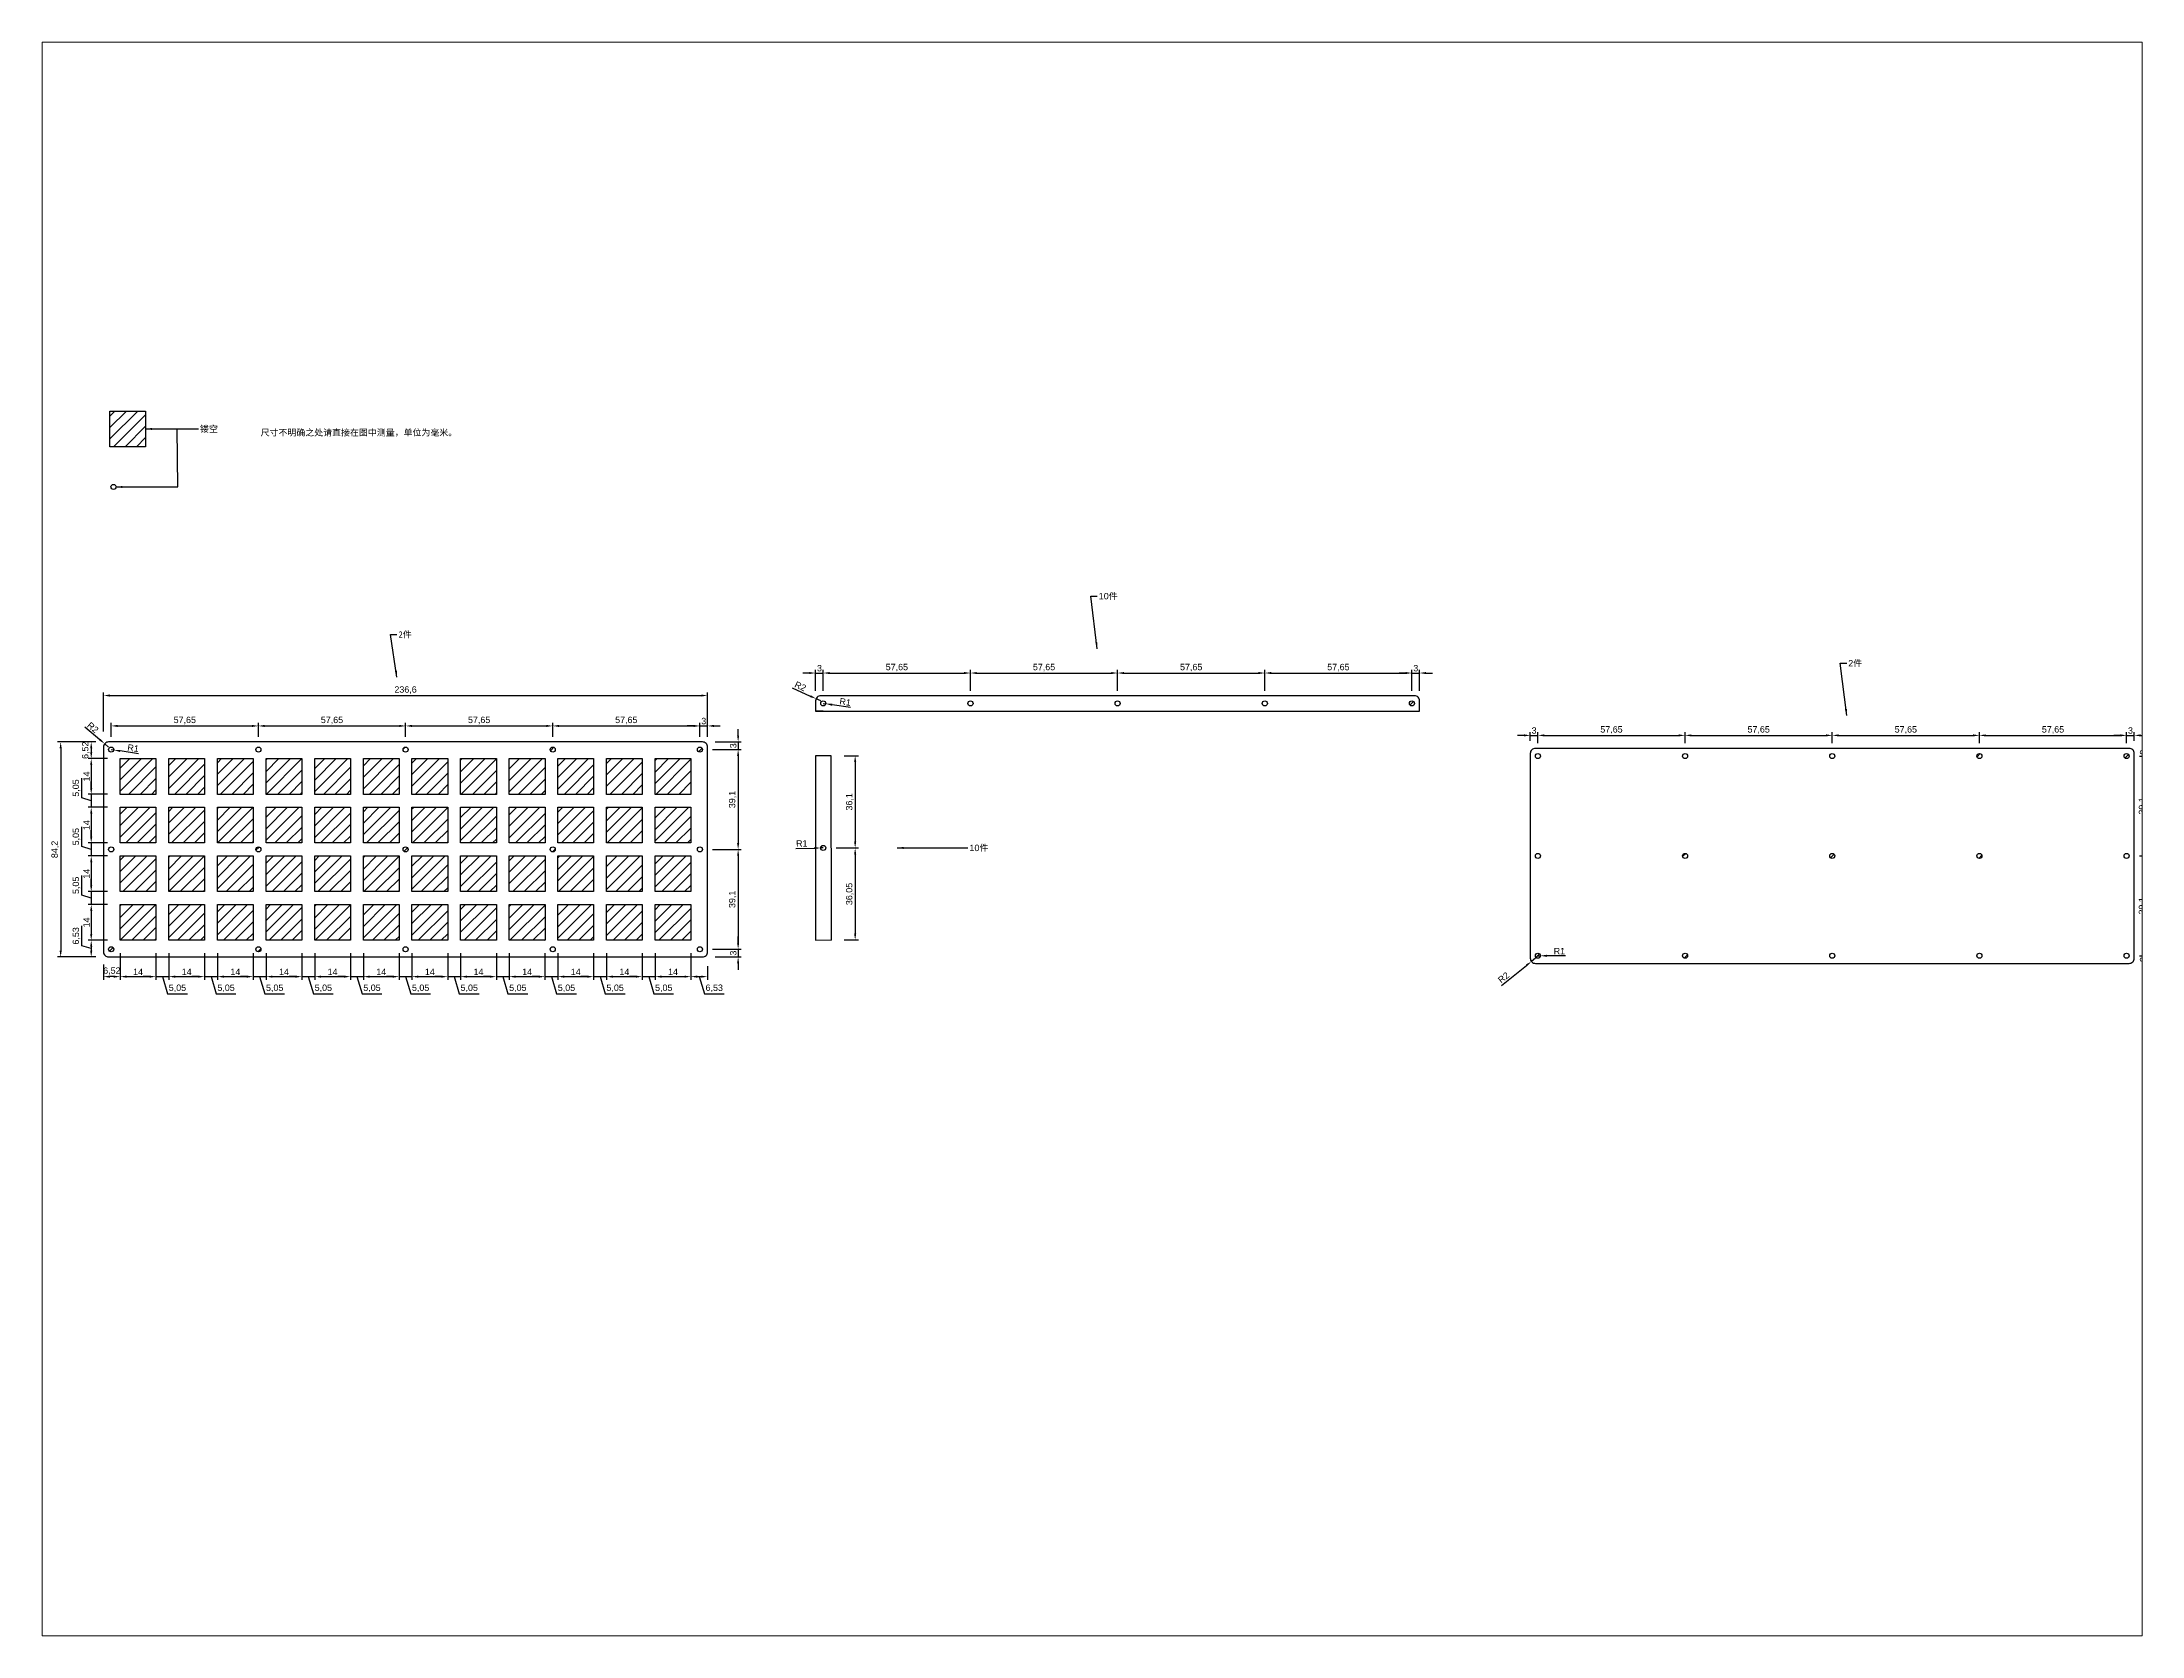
# Paper-space layout '布局1' of a CAD drawing. Header units: millimetres. Extents: x 26 to 231, y 20 to 176.
# The model-space entities are those that its viewports show. They can reach past a viewport. Long polylines and large blocks are cut down to what shows.
import ezdxf

# ---------------------------------------------------------------- set-up
doc = ezdxf.new("R2010")
doc.units = ezdxf.units.MM
doc.styles.get("Standard").update_dxf_attribs({"font": 'arial.ttf'})
doc.dimstyles.new('ISO-25', dxfattribs={"dimtxt": 2.5, "dimasz": 2.5, "dimexe": 1.25, "dimexo": 5, "dimtad": 1, "dimtxsty": 'Standard', "dimcen": 2.5, "dimclrd": 3, "dimclre": 3, "dimadec": 0, "dimazin": 0, "dimtfac": 1, "dimtmove": 0, "dimatfit": 3, "dimfxl": 0, "dimarcsym": 0})

psp = doc.layouts.new('布局1')

msp = doc.modelspace()

# ---------------------------------------------------------------- texts
at = {"char_height": 2.5, "attachment_point": 1}
for s, insert in [('{\\fSimSun|b0|i0|c134|p2;镂空}', (63.764, 234.01)), ('10{\\fSimSun|b0|i0|c134|p2;件}', (415.856, 168.55)), ('{\\fSimSun|b0|i0|c134|p2;2件}', (141.522, 153.53)), ('2{\\fSimSun|b0|i0|c134|p2;件}', (709.44, 142.259)), ('10{\\fSimSun|b0|i0|c134|p2;件}', (365.196, 69.949))]:
    msp.add_mtext(s, dxfattribs=dict(at, insert=insert))
at = {"insert": (87.532, 232.596), "char_height": 2.5, "attachment_point": 1}
msp.add_mtext_dynamic_manual_height_columns('{\\fSimSun|b0|i0|c134|p2;尺寸不明确之处请直接在图中测量，单位为毫米。}', width=81.32211, gutter_width=12.5, heights=[0], dxfattribs=at)

# ---------------------------------------------------------------- blocks, each defined once
blk = doc.blocks.new('*D17')
at = {"color": 3, "lineweight": -2}
for p, q in [((26, 114.31), (26, 129.61)), ((28.5, 128.36), (260.1, 128.36)), ((262.6, 114.31), (262.6, 129.61))]:
    blk.add_line(p, q, dxfattribs=at)
at = {"color": 3}
for points in [[(28.5, 128.78), (28.5, 127.95), (26, 128.36)], [(260.1, 128.78), (260.1, 127.95), (262.6, 128.36)]]:
    blk.add_solid(points, dxfattribs=at)
at = {"layer": 'Defpoints', "color": 0}
for p in [(262.6, 128.36), (26, 109.31), (262.6, 109.31)]:
    blk.add_point(p, dxfattribs=at)
at = {"color": 0, "insert": (144.3, 130.49), "char_height": 2.5, "attachment_point": 5}
blk.add_mtext('236,6', dxfattribs=at)
blk = doc.blocks.new('*D18')
at = {"color": 3, "lineweight": -2}
for p, q in [((20.97, 110.2), (7.95, 110.2)), ((9.2, 107.7), (9.2, 28.5)), ((20.97, 26), (7.95, 26))]:
    blk.add_line(p, q, dxfattribs=at)
at = {"color": 3}
for points in [[(8.78, 107.7), (9.62, 107.7), (9.2, 110.2)], [(8.78, 28.5), (9.62, 28.5), (9.2, 26)]]:
    blk.add_solid(points, dxfattribs=at)
at = {"layer": 'Defpoints', "color": 0}
for p in [(25.97, 110.2), (9.2, 26), (25.97, 26)]:
    blk.add_point(p, dxfattribs=at)
at = {"color": 0, "insert": (7.07, 68.1), "char_height": 2.5, "attachment_point": 5, "rotation": 90}
blk.add_mtext('84,2', dxfattribs=at)
blk = doc.blocks.new('*D30')
at = {"color": 3, "lineweight": -2}
for p, q in [((274.58, 112.7), (274.58, 115.2)), ((264.6, 107.2), (275.83, 107.2)), ((265.6, 110.2), (275.83, 110.2)), ((274.58, 110.2), (274.58, 107.2)), ((274.58, 104.7), (274.58, 102.2))]:
    blk.add_line(p, q, dxfattribs=at)
at = {"color": 3}
for points in [[(274.16, 112.7), (274.99, 112.7), (274.58, 110.2)], [(274.16, 104.7), (274.99, 104.7), (274.58, 107.2)]]:
    blk.add_solid(points, dxfattribs=at)
at = {"layer": 'Defpoints', "color": 0}
for p in [(259.6, 107.2), (260.6, 110.2), (274.58, 107.2)]:
    blk.add_point(p, dxfattribs=at)
at = {"color": 0, "insert": (272.68, 108.7), "char_height": 2.5, "attachment_point": 5, "rotation": 90}
blk.add_mtext('3', dxfattribs=at)
blk = doc.blocks.new('*D31')
at = {"color": 3, "lineweight": -2}
for p, q in [((264.6, 107.2), (275.83, 107.2)), ((274.58, 104.7), (274.58, 70.6)), ((264.6, 68.1), (275.83, 68.1))]:
    blk.add_line(p, q, dxfattribs=at)
at = {"color": 3}
for points in [[(274.16, 104.7), (274.99, 104.7), (274.58, 107.2)], [(274.16, 70.6), (274.99, 70.6), (274.58, 68.1)]]:
    blk.add_solid(points, dxfattribs=at)
at = {"layer": 'Defpoints', "color": 0}
for p in [(259.6, 107.2), (259.6, 68.1), (274.58, 68.1)]:
    blk.add_point(p, dxfattribs=at)
at = {"color": 0, "insert": (272.45, 87.65), "char_height": 2.5, "attachment_point": 5, "rotation": 90}
blk.add_mtext('39,1', dxfattribs=at)
blk = doc.blocks.new('*D32')
at = {"color": 3, "lineweight": -2}
for p, q in [((264.6, 68.1), (275.83, 68.1)), ((274.58, 65.6), (274.58, 31.5)), ((264.6, 29), (275.83, 29))]:
    blk.add_line(p, q, dxfattribs=at)
at = {"color": 3}
for points in [[(274.16, 65.6), (274.99, 65.6), (274.58, 68.1)], [(274.16, 31.5), (274.99, 31.5), (274.58, 29)]]:
    blk.add_solid(points, dxfattribs=at)
at = {"layer": 'Defpoints', "color": 0}
for p in [(259.6, 68.1), (259.6, 29), (274.58, 29)]:
    blk.add_point(p, dxfattribs=at)
at = {"color": 0, "insert": (272.45, 48.55), "char_height": 2.5, "attachment_point": 5, "rotation": 90}
blk.add_mtext('39,1', dxfattribs=at)
blk = doc.blocks.new('*D33')
at = {"color": 3, "lineweight": -2}
for p, q in [((274.58, 31.5), (274.58, 34)), ((264.6, 29), (275.83, 29)), ((265.6, 26), (275.83, 26)), ((274.58, 29), (274.58, 26)), ((274.58, 23.5), (274.58, 21))]:
    blk.add_line(p, q, dxfattribs=at)
at = {"color": 3}
for points in [[(274.16, 31.5), (274.99, 31.5), (274.58, 29)], [(274.16, 23.5), (274.99, 23.5), (274.58, 26)]]:
    blk.add_solid(points, dxfattribs=at)
at = {"layer": 'Defpoints', "color": 0}
for p in [(259.6, 29), (260.6, 26), (274.58, 26)]:
    blk.add_point(p, dxfattribs=at)
at = {"color": 0, "insert": (272.68, 27.5), "char_height": 2.5, "attachment_point": 5, "rotation": 90}
blk.add_mtext('3', dxfattribs=at)
blk = doc.blocks.new('*D45')
at = {"color": 3, "lineweight": -2}
for p, q in [((302.43, 137.18), (299.93, 137.18)), ((304.93, 130.27), (304.93, 138.43)), ((304.93, 137.18), (307.93, 137.18)), ((307.93, 130.27), (307.93, 138.43)), ((310.43, 137.18), (312.93, 137.18))]:
    blk.add_line(p, q, dxfattribs=at)
at = {"color": 3}
for points in [[(302.43, 137.59), (302.43, 136.76), (304.93, 137.18)], [(310.43, 137.59), (310.43, 136.76), (307.93, 137.18)]]:
    blk.add_solid(points, dxfattribs=at)
at = {"layer": 'Defpoints', "color": 0}
for p in [(307.93, 137.18), (304.93, 125.27), (307.93, 125.27)]:
    blk.add_point(p, dxfattribs=at)
at = {"color": 0, "insert": (306.43, 139.08), "char_height": 2.5, "attachment_point": 5}
blk.add_mtext('3', dxfattribs=at)
blk = doc.blocks.new('*D46')
at = {"color": 3, "lineweight": -2}
for p, q in [((307.93, 130.27), (307.93, 138.43)), ((310.43, 137.18), (363.08, 137.18)), ((365.58, 130.27), (365.58, 138.43))]:
    blk.add_line(p, q, dxfattribs=at)
at = {"color": 3}
for points in [[(310.43, 137.59), (310.43, 136.76), (307.93, 137.18)], [(363.08, 137.59), (363.08, 136.76), (365.58, 137.18)]]:
    blk.add_solid(points, dxfattribs=at)
at = {"layer": 'Defpoints', "color": 0}
for p in [(365.58, 137.18), (307.93, 125.27), (365.58, 125.27)]:
    blk.add_point(p, dxfattribs=at)
at = {"color": 0, "insert": (336.76, 139.3), "char_height": 2.5, "attachment_point": 5}
blk.add_mtext('57,65', dxfattribs=at)
blk = doc.blocks.new('*D47')
at = {"color": 3, "lineweight": -2}
for p, q in [((365.58, 130.27), (365.58, 138.43)), ((368.08, 137.18), (420.73, 137.18)), ((423.23, 130.27), (423.23, 138.43))]:
    blk.add_line(p, q, dxfattribs=at)
at = {"color": 3}
for points in [[(368.08, 137.59), (368.08, 136.76), (365.58, 137.18)], [(420.73, 137.59), (420.73, 136.76), (423.23, 137.18)]]:
    blk.add_solid(points, dxfattribs=at)
at = {"layer": 'Defpoints', "color": 0}
for p in [(423.23, 137.18), (365.58, 125.27), (423.23, 125.27)]:
    blk.add_point(p, dxfattribs=at)
at = {"color": 0, "insert": (394.41, 139.3), "char_height": 2.5, "attachment_point": 5}
blk.add_mtext('57,65', dxfattribs=at)
blk = doc.blocks.new('*D48')
at = {"color": 3, "lineweight": -2}
for p, q in [((423.23, 130.27), (423.23, 138.43)), ((425.73, 137.18), (478.38, 137.18)), ((480.88, 130.27), (480.88, 138.43))]:
    blk.add_line(p, q, dxfattribs=at)
at = {"color": 3}
for points in [[(425.73, 137.59), (425.73, 136.76), (423.23, 137.18)], [(478.38, 137.59), (478.38, 136.76), (480.88, 137.18)]]:
    blk.add_solid(points, dxfattribs=at)
at = {"layer": 'Defpoints', "color": 0}
for p in [(480.88, 137.18), (423.23, 125.27), (480.88, 125.27)]:
    blk.add_point(p, dxfattribs=at)
at = {"color": 0, "insert": (452.06, 139.3), "char_height": 2.5, "attachment_point": 5}
blk.add_mtext('57,65', dxfattribs=at)
blk = doc.blocks.new('*D49')
at = {"color": 3, "lineweight": -2}
for p, q in [((480.88, 130.27), (480.88, 138.43)), ((483.38, 137.18), (536.03, 137.18)), ((538.53, 130.27), (538.53, 138.43))]:
    blk.add_line(p, q, dxfattribs=at)
at = {"color": 3}
for points in [[(483.38, 137.59), (483.38, 136.76), (480.88, 137.18)], [(536.03, 137.59), (536.03, 136.76), (538.53, 137.18)]]:
    blk.add_solid(points, dxfattribs=at)
at = {"layer": 'Defpoints', "color": 0}
for p in [(538.53, 137.18), (480.88, 125.27), (538.53, 125.27)]:
    blk.add_point(p, dxfattribs=at)
at = {"color": 0, "insert": (509.71, 139.3), "char_height": 2.5, "attachment_point": 5}
blk.add_mtext('57,65', dxfattribs=at)
blk = doc.blocks.new('*D50')
at = {"color": 3, "lineweight": -2}
for p, q in [((536.03, 137.18), (533.53, 137.18)), ((538.53, 130.27), (538.53, 138.43)), ((538.53, 137.18), (541.53, 137.18)), ((541.53, 130.27), (541.53, 138.43)), ((544.03, 137.18), (546.53, 137.18))]:
    blk.add_line(p, q, dxfattribs=at)
at = {"color": 3}
for points in [[(536.03, 137.59), (536.03, 136.76), (538.53, 137.18)], [(544.03, 137.59), (544.03, 136.76), (541.53, 137.18)]]:
    blk.add_solid(points, dxfattribs=at)
at = {"layer": 'Defpoints', "color": 0}
for p in [(541.53, 137.18), (538.53, 125.27), (541.53, 125.27)]:
    blk.add_point(p, dxfattribs=at)
at = {"color": 0, "insert": (540.03, 139.08), "char_height": 2.5, "attachment_point": 5}
blk.add_mtext('3', dxfattribs=at)
blk = doc.blocks.new('*D51')
at = {"color": 3, "lineweight": -2}
for p, q in [((316.06, 104.79), (321.67, 104.79)), ((320.42, 102.29), (320.42, 71.19)), ((312.93, 68.69), (321.67, 68.69))]:
    blk.add_line(p, q, dxfattribs=at)
at = {"color": 3}
for points in [[(320.01, 102.29), (320.84, 102.29), (320.42, 104.79)], [(320.01, 71.19), (320.84, 71.19), (320.42, 68.69)]]:
    blk.add_solid(points, dxfattribs=at)
at = {"layer": 'Defpoints', "color": 0}
for p in [(311.06, 104.79), (307.93, 68.69), (320.42, 68.69)]:
    blk.add_point(p, dxfattribs=at)
at = {"color": 0, "insert": (318.3, 86.74), "char_height": 2.5, "attachment_point": 5, "rotation": 90}
blk.add_mtext('36,1', dxfattribs=at)
blk = doc.blocks.new('*D52')
at = {"color": 3, "lineweight": -2}
for p, q in [((312.93, 68.69), (321.67, 68.69)), ((320.42, 66.19), (320.42, 35.14)), ((316.1, 32.64), (321.67, 32.64))]:
    blk.add_line(p, q, dxfattribs=at)
at = {"color": 3}
for points in [[(320.01, 66.19), (320.84, 66.19), (320.42, 68.69)], [(320.01, 35.14), (320.84, 35.14), (320.42, 32.64)]]:
    blk.add_solid(points, dxfattribs=at)
at = {"layer": 'Defpoints', "color": 0}
for p in [(307.93, 68.69), (311.1, 32.64), (320.42, 32.64)]:
    blk.add_point(p, dxfattribs=at)
at = {"color": 0, "insert": (318.3, 50.66), "char_height": 2.5, "attachment_point": 5, "rotation": 90}
blk.add_mtext('36,05', dxfattribs=at)
blk = doc.blocks.new('*D63')
at = {"color": 3, "lineweight": -2}
for p, q in [((582.37, 112.76), (579.87, 112.76)), ((584.87, 110.68), (584.87, 114.01)), ((584.87, 112.76), (587.87, 112.76)), ((587.87, 109.68), (587.87, 114.01)), ((590.37, 112.76), (592.87, 112.76))]:
    blk.add_line(p, q, dxfattribs=at)
at = {"color": 3}
for points in [[(582.37, 113.17), (582.37, 112.34), (584.87, 112.76)], [(590.37, 113.17), (590.37, 112.34), (587.87, 112.76)]]:
    blk.add_solid(points, dxfattribs=at)
at = {"layer": 'Defpoints', "color": 0}
for p in [(587.87, 112.76), (584.87, 105.68), (587.87, 104.68)]:
    blk.add_point(p, dxfattribs=at)
at = {"color": 0, "insert": (586.37, 114.66), "char_height": 2.5, "attachment_point": 5}
blk.add_mtext('3', dxfattribs=at)
blk = doc.blocks.new('*D64')
at = {"color": 3, "lineweight": -2}
for p, q in [((587.87, 109.68), (587.87, 114.01)), ((590.37, 112.76), (643.02, 112.76)), ((645.52, 109.68), (645.52, 114.01))]:
    blk.add_line(p, q, dxfattribs=at)
at = {"color": 3}
for points in [[(590.37, 113.17), (590.37, 112.34), (587.87, 112.76)], [(643.02, 113.17), (643.02, 112.34), (645.52, 112.76)]]:
    blk.add_solid(points, dxfattribs=at)
at = {"layer": 'Defpoints', "color": 0}
for p in [(645.52, 112.76), (587.87, 104.68), (645.52, 104.68)]:
    blk.add_point(p, dxfattribs=at)
at = {"color": 0, "insert": (616.69, 114.89), "char_height": 2.5, "attachment_point": 5}
blk.add_mtext('57,65', dxfattribs=at)
blk = doc.blocks.new('*D65')
at = {"color": 3, "lineweight": -2}
for p, q in [((645.52, 109.68), (645.52, 114.01)), ((648.02, 112.76), (700.67, 112.76)), ((703.17, 109.68), (703.17, 114.01))]:
    blk.add_line(p, q, dxfattribs=at)
at = {"color": 3}
for points in [[(648.02, 113.17), (648.02, 112.34), (645.52, 112.76)], [(700.67, 113.17), (700.67, 112.34), (703.17, 112.76)]]:
    blk.add_solid(points, dxfattribs=at)
at = {"layer": 'Defpoints', "color": 0}
for p in [(703.17, 112.76), (645.52, 104.68), (703.17, 104.68)]:
    blk.add_point(p, dxfattribs=at)
at = {"color": 0, "insert": (674.34, 114.89), "char_height": 2.5, "attachment_point": 5}
blk.add_mtext('57,65', dxfattribs=at)
blk = doc.blocks.new('*D66')
at = {"color": 3, "lineweight": -2}
for p, q in [((703.17, 109.68), (703.17, 114.01)), ((705.67, 112.76), (758.32, 112.76)), ((760.82, 109.68), (760.82, 114.01))]:
    blk.add_line(p, q, dxfattribs=at)
at = {"color": 3}
for points in [[(705.67, 113.17), (705.67, 112.34), (703.17, 112.76)], [(758.32, 113.17), (758.32, 112.34), (760.82, 112.76)]]:
    blk.add_solid(points, dxfattribs=at)
at = {"layer": 'Defpoints', "color": 0}
for p in [(760.82, 112.76), (703.17, 104.68), (760.82, 104.68)]:
    blk.add_point(p, dxfattribs=at)
at = {"color": 0, "insert": (731.99, 114.89), "char_height": 2.5, "attachment_point": 5}
blk.add_mtext('57,65', dxfattribs=at)
blk = doc.blocks.new('*D67')
at = {"color": 3, "lineweight": -2}
for p, q in [((760.82, 109.68), (760.82, 114.01)), ((763.32, 112.76), (815.97, 112.76)), ((818.47, 109.68), (818.47, 114.01))]:
    blk.add_line(p, q, dxfattribs=at)
at = {"color": 3}
for points in [[(763.32, 113.17), (763.32, 112.34), (760.82, 112.76)], [(815.97, 113.17), (815.97, 112.34), (818.47, 112.76)]]:
    blk.add_solid(points, dxfattribs=at)
at = {"layer": 'Defpoints', "color": 0}
for p in [(818.47, 112.76), (760.82, 104.68), (818.47, 104.68)]:
    blk.add_point(p, dxfattribs=at)
at = {"color": 0, "insert": (789.64, 114.89), "char_height": 2.5, "attachment_point": 5}
blk.add_mtext('57,65', dxfattribs=at)
blk = doc.blocks.new('*D68')
at = {"color": 3, "lineweight": -2}
for p, q in [((815.97, 112.76), (813.47, 112.76)), ((818.47, 109.68), (818.47, 114.01)), ((818.47, 112.76), (821.47, 112.76)), ((821.47, 110.68), (821.47, 114.01)), ((823.97, 112.76), (826.47, 112.76))]:
    blk.add_line(p, q, dxfattribs=at)
at = {"color": 3}
for points in [[(815.97, 113.17), (815.97, 112.34), (818.47, 112.76)], [(823.97, 113.17), (823.97, 112.34), (821.47, 112.76)]]:
    blk.add_solid(points, dxfattribs=at)
at = {"layer": 'Defpoints', "color": 0}
for p in [(821.47, 112.76), (818.47, 104.68), (821.47, 105.68)]:
    blk.add_point(p, dxfattribs=at)
at = {"color": 0, "insert": (819.97, 114.66), "char_height": 2.5, "attachment_point": 5}
blk.add_mtext('3', dxfattribs=at)
blk = doc.blocks.new('*D69')
at = {"color": 3, "lineweight": -2}
for p, q in [((824.47, 107.68), (828.11, 107.68)), ((826.86, 110.18), (826.86, 112.68)), ((826.86, 104.68), (826.86, 107.68)), ((823.47, 104.68), (828.11, 104.68)), ((826.86, 102.18), (826.86, 99.68))]:
    blk.add_line(p, q, dxfattribs=at)
at = {"color": 3}
for points in [[(826.44, 110.18), (827.27, 110.18), (826.86, 107.68)], [(826.44, 102.18), (827.27, 102.18), (826.86, 104.68)]]:
    blk.add_solid(points, dxfattribs=at)
at = {"layer": 'Defpoints', "color": 0}
for p in [(819.47, 107.68), (826.86, 107.68), (818.47, 104.68)]:
    blk.add_point(p, dxfattribs=at)
at = {"color": 0, "insert": (824.95, 106.18), "char_height": 2.5, "attachment_point": 5, "rotation": 90}
blk.add_mtext('3', dxfattribs=at)
blk = doc.blocks.new('*D70')
at = {"color": 3, "lineweight": -2}
for p, q in [((823.47, 104.68), (828.11, 104.68)), ((826.86, 102.18), (826.86, 68.08)), ((823.47, 65.58), (828.11, 65.58))]:
    blk.add_line(p, q, dxfattribs=at)
at = {"color": 3}
for points in [[(826.44, 102.18), (827.27, 102.18), (826.86, 104.68)], [(826.44, 68.08), (827.27, 68.08), (826.86, 65.58)]]:
    blk.add_solid(points, dxfattribs=at)
at = {"layer": 'Defpoints', "color": 0}
for p in [(818.47, 104.68), (818.47, 65.58), (826.86, 65.58)]:
    blk.add_point(p, dxfattribs=at)
at = {"color": 0, "insert": (824.73, 85.13), "char_height": 2.5, "attachment_point": 5, "rotation": 90}
blk.add_mtext('39,1', dxfattribs=at)
blk = doc.blocks.new('*D71')
at = {"color": 3, "lineweight": -2}
for p, q in [((823.47, 65.58), (828.11, 65.58)), ((826.86, 63.08), (826.86, 28.98)), ((823.47, 26.48), (828.11, 26.48))]:
    blk.add_line(p, q, dxfattribs=at)
at = {"color": 3}
for points in [[(826.44, 63.08), (827.27, 63.08), (826.86, 65.58)], [(826.44, 28.98), (827.27, 28.98), (826.86, 26.48)]]:
    blk.add_solid(points, dxfattribs=at)
at = {"layer": 'Defpoints', "color": 0}
for p in [(818.47, 65.58), (818.47, 26.48), (826.86, 26.48)]:
    blk.add_point(p, dxfattribs=at)
at = {"color": 0, "insert": (824.73, 46.03), "char_height": 2.5, "attachment_point": 5, "rotation": 90}
blk.add_mtext('39,1', dxfattribs=at)
blk = doc.blocks.new('*D72')
at = {"color": 3, "lineweight": -2}
for p, q in [((823.47, 26.48), (828.11, 26.48)), ((826.86, 28.98), (826.86, 31.48)), ((826.86, 26.48), (826.86, 23.48)), ((824.47, 23.48), (828.11, 23.48)), ((826.86, 20.98), (826.86, 18.48))]:
    blk.add_line(p, q, dxfattribs=at)
at = {"color": 3}
for points in [[(826.44, 28.98), (827.27, 28.98), (826.86, 26.48)], [(826.44, 20.98), (827.27, 20.98), (826.86, 23.48)]]:
    blk.add_solid(points, dxfattribs=at)
at = {"layer": 'Defpoints', "color": 0}
for p in [(818.47, 26.48), (819.47, 23.48), (826.86, 23.48)]:
    blk.add_point(p, dxfattribs=at)
at = {"color": 0, "insert": (824.95, 24.98), "char_height": 2.5, "attachment_point": 5, "rotation": 90}
blk.add_mtext('3', dxfattribs=at)
blk = doc.blocks.new('*D73')
at = {"color": 3, "lineweight": -2}
for p, q in [((23, 110.2), (19.92, 110.2)), ((21.17, 107.7), (21.17, 106.18)), ((27.52, 103.68), (19.92, 103.68))]:
    blk.add_line(p, q, dxfattribs=at)
at = {"color": 3}
for points in [[(20.76, 107.7), (21.59, 107.7), (21.17, 110.2)], [(20.76, 106.18), (21.59, 106.18), (21.17, 103.68)]]:
    blk.add_solid(points, dxfattribs=at)
at = {"layer": 'Defpoints', "color": 0}
for p in [(28, 110.2), (21.17, 103.68), (32.52, 103.68)]:
    blk.add_point(p, dxfattribs=at)
at = {"color": 0, "insert": (19.05, 106.94), "char_height": 2.5, "attachment_point": 5, "rotation": 90}
blk.add_mtext('6,52', dxfattribs=at)
blk = doc.blocks.new('*D74')
at = {"color": 3, "lineweight": -2}
for p, q in [((27.52, 103.68), (19.92, 103.68)), ((21.17, 101.18), (21.17, 92.18)), ((27.52, 89.68), (19.92, 89.68))]:
    blk.add_line(p, q, dxfattribs=at)
at = {"color": 3}
for points in [[(20.76, 101.18), (21.59, 101.18), (21.17, 103.68)], [(20.76, 92.18), (21.59, 92.18), (21.17, 89.68)]]:
    blk.add_solid(points, dxfattribs=at)
at = {"layer": 'Defpoints', "color": 0}
for p in [(32.52, 103.68), (21.17, 89.68), (32.52, 89.68)]:
    blk.add_point(p, dxfattribs=at)
at = {"color": 0, "insert": (19.29, 96.68), "char_height": 2.5, "attachment_point": 5, "rotation": 90}
blk.add_mtext('14', dxfattribs=at)
blk = doc.blocks.new('*D75')
at = {"color": 3, "lineweight": -2}
for p, q in [((17.48, 88.26), (17.48, 96.02)), ((21.17, 92.18), (21.17, 94.68)), ((21.17, 87.15), (17.48, 88.26)), ((27.52, 89.68), (19.92, 89.68)), ((27.52, 84.63), (19.92, 84.63)), ((21.17, 89.68), (21.17, 84.63)), ((21.17, 89.68), (21.17, 84.63)), ((21.17, 82.13), (21.17, 79.63))]:
    blk.add_line(p, q, dxfattribs=at)
at = {"color": 3}
for points in [[(20.76, 92.18), (21.59, 92.18), (21.17, 89.68)], [(20.76, 82.13), (21.59, 82.13), (21.17, 84.63)]]:
    blk.add_solid(points, dxfattribs=at)
at = {"layer": 'Defpoints', "color": 0}
for p in [(21.17, 84.63), (32.52, 89.68), (32.52, 84.63)]:
    blk.add_point(p, dxfattribs=at)
at = {"color": 0, "insert": (15.36, 92.14), "char_height": 2.5, "attachment_point": 5, "rotation": 90}
blk.add_mtext('5,05', dxfattribs=at)
blk = doc.blocks.new('*D76')
at = {"color": 3, "lineweight": -2}
for p, q in [((27.52, 84.63), (19.92, 84.63)), ((21.17, 82.13), (21.17, 73.13)), ((27.52, 70.63), (19.92, 70.63))]:
    blk.add_line(p, q, dxfattribs=at)
at = {"color": 3}
for points in [[(20.76, 82.13), (21.59, 82.13), (21.17, 84.63)], [(20.76, 73.13), (21.59, 73.13), (21.17, 70.63)]]:
    blk.add_solid(points, dxfattribs=at)
at = {"layer": 'Defpoints', "color": 0}
for p in [(32.52, 84.63), (21.17, 70.63), (32.52, 70.63)]:
    blk.add_point(p, dxfattribs=at)
at = {"color": 0, "insert": (19.29, 77.63), "char_height": 2.5, "attachment_point": 5, "rotation": 90}
blk.add_mtext('14', dxfattribs=at)
blk = doc.blocks.new('*D77')
at = {"color": 3, "lineweight": -2}
for p, q in [((17.48, 69.21), (17.48, 76.97)), ((21.17, 73.13), (21.17, 75.63)), ((21.17, 68.1), (17.48, 69.21)), ((27.52, 70.63), (19.92, 70.63)), ((21.17, 70.63), (21.17, 65.58)), ((21.17, 70.63), (21.17, 65.58)), ((27.52, 65.58), (19.92, 65.58)), ((21.17, 63.08), (21.17, 60.58))]:
    blk.add_line(p, q, dxfattribs=at)
at = {"color": 3}
for points in [[(20.76, 73.13), (21.59, 73.13), (21.17, 70.63)], [(20.76, 63.08), (21.59, 63.08), (21.17, 65.58)]]:
    blk.add_solid(points, dxfattribs=at)
at = {"layer": 'Defpoints', "color": 0}
for p in [(32.52, 70.63), (21.17, 65.58), (32.52, 65.58)]:
    blk.add_point(p, dxfattribs=at)
at = {"color": 0, "insert": (15.36, 73.09), "char_height": 2.5, "attachment_point": 5, "rotation": 90}
blk.add_mtext('5,05', dxfattribs=at)
blk = doc.blocks.new('*D78')
at = {"color": 3, "lineweight": -2}
for p, q in [((27.52, 65.58), (19.92, 65.58)), ((21.17, 63.08), (21.17, 54.08)), ((27.52, 51.58), (19.92, 51.58))]:
    blk.add_line(p, q, dxfattribs=at)
at = {"color": 3}
for points in [[(20.76, 63.08), (21.59, 63.08), (21.17, 65.58)], [(20.76, 54.08), (21.59, 54.08), (21.17, 51.58)]]:
    blk.add_solid(points, dxfattribs=at)
at = {"layer": 'Defpoints', "color": 0}
for p in [(32.52, 65.58), (21.17, 51.58), (32.52, 51.58)]:
    blk.add_point(p, dxfattribs=at)
at = {"color": 0, "insert": (19.29, 58.58), "char_height": 2.5, "attachment_point": 5, "rotation": 90}
blk.add_mtext('14', dxfattribs=at)
blk = doc.blocks.new('*D79')
at = {"color": 3, "lineweight": -2}
for p, q in [((17.48, 50.16), (17.48, 57.92)), ((21.17, 49.05), (17.48, 50.16)), ((27.52, 51.58), (19.92, 51.58)), ((21.17, 54.08), (21.17, 56.58)), ((21.17, 51.58), (21.17, 46.53)), ((21.17, 51.58), (21.17, 46.53)), ((27.52, 46.53), (19.92, 46.53)), ((21.17, 44.03), (21.17, 41.53))]:
    blk.add_line(p, q, dxfattribs=at)
at = {"color": 3}
for points in [[(20.76, 54.08), (21.59, 54.08), (21.17, 51.58)], [(20.76, 44.03), (21.59, 44.03), (21.17, 46.53)]]:
    blk.add_solid(points, dxfattribs=at)
at = {"layer": 'Defpoints', "color": 0}
for p in [(32.52, 51.58), (21.17, 46.53), (32.52, 46.53)]:
    blk.add_point(p, dxfattribs=at)
at = {"color": 0, "insert": (15.36, 54.04), "char_height": 2.5, "attachment_point": 5, "rotation": 90}
blk.add_mtext('5,05', dxfattribs=at)
blk = doc.blocks.new('*D80')
at = {"color": 3, "lineweight": -2}
for p, q in [((27.52, 46.53), (19.92, 46.53)), ((21.17, 44.03), (21.17, 35.03)), ((27.52, 32.53), (19.92, 32.53))]:
    blk.add_line(p, q, dxfattribs=at)
at = {"color": 3}
for points in [[(20.76, 44.03), (21.59, 44.03), (21.17, 46.53)], [(20.76, 35.03), (21.59, 35.03), (21.17, 32.53)]]:
    blk.add_solid(points, dxfattribs=at)
at = {"layer": 'Defpoints', "color": 0}
for p in [(32.52, 46.53), (21.17, 32.53), (32.52, 32.53)]:
    blk.add_point(p, dxfattribs=at)
at = {"color": 0, "insert": (19.29, 39.53), "char_height": 2.5, "attachment_point": 5, "rotation": 90}
blk.add_mtext('14', dxfattribs=at)
blk = doc.blocks.new('*D81')
at = {"color": 3, "lineweight": -2}
for p, q in [((17.48, 30.37), (17.48, 38.13)), ((21.17, 29.26), (17.48, 30.37)), ((27.52, 32.53), (19.92, 32.53)), ((23, 26), (19.92, 26)), ((21.17, 30.03), (21.17, 28.5))]:
    blk.add_line(p, q, dxfattribs=at)
at = {"color": 3}
for points in [[(20.76, 30.03), (21.59, 30.03), (21.17, 32.53)], [(20.76, 28.5), (21.59, 28.5), (21.17, 26)]]:
    blk.add_solid(points, dxfattribs=at)
at = {"layer": 'Defpoints', "color": 0}
for p in [(21.17, 26), (28, 26), (32.52, 32.53)]:
    blk.add_point(p, dxfattribs=at)
at = {"color": 0, "insert": (15.36, 34.25), "char_height": 2.5, "attachment_point": 5, "rotation": 90}
blk.add_mtext('6,53', dxfattribs=at)
blk = doc.blocks.new('*D83')
at = {"color": 3, "lineweight": -2}
for p, q in [((32.52, 27.53), (32.52, 17.04)), ((46.52, 27.53), (46.52, 17.04)), ((35.02, 18.29), (44.02, 18.29))]:
    blk.add_line(p, q, dxfattribs=at)
at = {"color": 3}
for points in [[(35.02, 18.7), (35.02, 17.87), (32.52, 18.29)], [(44.02, 18.7), (44.02, 17.87), (46.52, 18.29)]]:
    blk.add_solid(points, dxfattribs=at)
at = {"layer": 'Defpoints', "color": 0}
for p in [(32.52, 32.53), (46.52, 32.53), (46.52, 18.29)]:
    blk.add_point(p, dxfattribs=at)
at = {"color": 0, "insert": (39.52, 20.17), "char_height": 2.5, "attachment_point": 5}
blk.add_mtext('14', dxfattribs=at)
blk = doc.blocks.new('*D84')
at = {"color": 3, "lineweight": -2}
for p, q in [((46.52, 27.53), (46.52, 17.04)), ((51.57, 27.53), (51.57, 17.04)), ((44.02, 18.29), (41.52, 18.29)), ((46.52, 18.29), (51.57, 18.29)), ((46.52, 18.29), (51.57, 18.29)), ((49.05, 18.29), (51.06, 11.59)), ((54.07, 18.29), (56.57, 18.29)), ((51.06, 11.59), (58.82, 11.59))]:
    blk.add_line(p, q, dxfattribs=at)
at = {"color": 3}
for points in [[(44.02, 18.7), (44.02, 17.87), (46.52, 18.29)], [(54.07, 18.7), (54.07, 17.87), (51.57, 18.29)]]:
    blk.add_solid(points, dxfattribs=at)
at = {"layer": 'Defpoints', "color": 0}
for p in [(46.52, 32.53), (51.57, 32.53), (51.57, 18.29)]:
    blk.add_point(p, dxfattribs=at)
at = {"color": 0, "insert": (54.94, 13.72), "char_height": 2.5, "attachment_point": 5}
blk.add_mtext('5,05', dxfattribs=at)
blk = doc.blocks.new('*D85')
at = {"color": 3, "lineweight": -2}
for p, q in [((51.57, 27.53), (51.57, 17.04)), ((65.57, 27.53), (65.57, 17.04)), ((54.07, 18.29), (63.07, 18.29))]:
    blk.add_line(p, q, dxfattribs=at)
at = {"color": 3}
for points in [[(54.07, 18.7), (54.07, 17.87), (51.57, 18.29)], [(63.07, 18.7), (63.07, 17.87), (65.57, 18.29)]]:
    blk.add_solid(points, dxfattribs=at)
at = {"layer": 'Defpoints', "color": 0}
for p in [(51.57, 32.53), (65.57, 32.53), (65.57, 18.29)]:
    blk.add_point(p, dxfattribs=at)
at = {"color": 0, "insert": (58.57, 20.17), "char_height": 2.5, "attachment_point": 5}
blk.add_mtext('14', dxfattribs=at)
blk = doc.blocks.new('*D86')
at = {"color": 3, "lineweight": -2}
for p, q in [((65.57, 27.53), (65.57, 17.04)), ((70.62, 27.53), (70.62, 17.04)), ((63.07, 18.29), (60.57, 18.29)), ((65.57, 18.29), (70.62, 18.29)), ((65.57, 18.29), (70.62, 18.29)), ((68.1, 18.29), (70.11, 11.59)), ((73.12, 18.29), (75.62, 18.29)), ((70.11, 11.59), (77.87, 11.59))]:
    blk.add_line(p, q, dxfattribs=at)
at = {"color": 3}
for points in [[(63.07, 18.7), (63.07, 17.87), (65.57, 18.29)], [(73.12, 18.7), (73.12, 17.87), (70.62, 18.29)]]:
    blk.add_solid(points, dxfattribs=at)
at = {"layer": 'Defpoints', "color": 0}
for p in [(65.57, 32.53), (70.62, 32.53), (70.62, 18.29)]:
    blk.add_point(p, dxfattribs=at)
at = {"color": 0, "insert": (73.99, 13.72), "char_height": 2.5, "attachment_point": 5}
blk.add_mtext('5,05', dxfattribs=at)
blk = doc.blocks.new('*D87')
at = {"color": 3, "lineweight": -2}
for p, q in [((70.62, 27.53), (70.62, 17.04)), ((84.62, 27.53), (84.62, 17.04)), ((73.12, 18.29), (82.12, 18.29))]:
    blk.add_line(p, q, dxfattribs=at)
at = {"color": 3}
for points in [[(73.12, 18.7), (73.12, 17.87), (70.62, 18.29)], [(82.12, 18.7), (82.12, 17.87), (84.62, 18.29)]]:
    blk.add_solid(points, dxfattribs=at)
at = {"layer": 'Defpoints', "color": 0}
for p in [(70.62, 32.53), (84.62, 32.53), (84.62, 18.29)]:
    blk.add_point(p, dxfattribs=at)
at = {"color": 0, "insert": (77.62, 20.17), "char_height": 2.5, "attachment_point": 5}
blk.add_mtext('14', dxfattribs=at)
blk = doc.blocks.new('*D88')
at = {"color": 3, "lineweight": -2}
for p, q in [((84.62, 27.53), (84.62, 17.04)), ((89.67, 27.53), (89.67, 17.04)), ((82.12, 18.29), (79.62, 18.29)), ((84.62, 18.29), (89.67, 18.29)), ((84.62, 18.29), (89.67, 18.29)), ((87.15, 18.29), (89.16, 11.59)), ((92.17, 18.29), (94.67, 18.29)), ((89.16, 11.59), (96.92, 11.59))]:
    blk.add_line(p, q, dxfattribs=at)
at = {"color": 3}
for points in [[(82.12, 18.7), (82.12, 17.87), (84.62, 18.29)], [(92.17, 18.7), (92.17, 17.87), (89.67, 18.29)]]:
    blk.add_solid(points, dxfattribs=at)
at = {"layer": 'Defpoints', "color": 0}
for p in [(84.62, 32.53), (89.67, 32.53), (89.67, 18.29)]:
    blk.add_point(p, dxfattribs=at)
at = {"color": 0, "insert": (93.04, 13.72), "char_height": 2.5, "attachment_point": 5}
blk.add_mtext('5,05', dxfattribs=at)
blk = doc.blocks.new('*D89')
at = {"color": 3, "lineweight": -2}
for p, q in [((89.67, 27.53), (89.67, 17.04)), ((103.67, 27.53), (103.67, 17.04)), ((92.17, 18.29), (101.17, 18.29))]:
    blk.add_line(p, q, dxfattribs=at)
at = {"color": 3}
for points in [[(92.17, 18.7), (92.17, 17.87), (89.67, 18.29)], [(101.17, 18.7), (101.17, 17.87), (103.67, 18.29)]]:
    blk.add_solid(points, dxfattribs=at)
at = {"layer": 'Defpoints', "color": 0}
for p in [(89.67, 32.53), (103.67, 32.53), (103.67, 18.29)]:
    blk.add_point(p, dxfattribs=at)
at = {"color": 0, "insert": (96.67, 20.17), "char_height": 2.5, "attachment_point": 5}
blk.add_mtext('14', dxfattribs=at)
blk = doc.blocks.new('*D90')
at = {"color": 3, "lineweight": -2}
for p, q in [((103.67, 27.53), (103.67, 17.04)), ((108.72, 27.53), (108.72, 17.04)), ((101.17, 18.29), (98.67, 18.29)), ((103.67, 18.29), (108.72, 18.29)), ((103.67, 18.29), (108.72, 18.29)), ((106.2, 18.29), (108.21, 11.59)), ((111.22, 18.29), (113.72, 18.29)), ((108.21, 11.59), (115.97, 11.59))]:
    blk.add_line(p, q, dxfattribs=at)
at = {"color": 3}
for points in [[(101.17, 18.7), (101.17, 17.87), (103.67, 18.29)], [(111.22, 18.7), (111.22, 17.87), (108.72, 18.29)]]:
    blk.add_solid(points, dxfattribs=at)
at = {"layer": 'Defpoints', "color": 0}
for p in [(103.67, 32.53), (108.72, 32.53), (108.72, 18.29)]:
    blk.add_point(p, dxfattribs=at)
at = {"color": 0, "insert": (112.09, 13.72), "char_height": 2.5, "attachment_point": 5}
blk.add_mtext('5,05', dxfattribs=at)
blk = doc.blocks.new('*D91')
at = {"color": 3, "lineweight": -2}
for p, q in [((108.72, 27.53), (108.72, 17.04)), ((122.72, 27.53), (122.72, 17.04)), ((111.22, 18.29), (120.22, 18.29))]:
    blk.add_line(p, q, dxfattribs=at)
at = {"color": 3}
for points in [[(111.22, 18.7), (111.22, 17.87), (108.72, 18.29)], [(120.22, 18.7), (120.22, 17.87), (122.72, 18.29)]]:
    blk.add_solid(points, dxfattribs=at)
at = {"layer": 'Defpoints', "color": 0}
for p in [(108.72, 32.53), (122.72, 32.53), (122.72, 18.29)]:
    blk.add_point(p, dxfattribs=at)
at = {"color": 0, "insert": (115.72, 20.17), "char_height": 2.5, "attachment_point": 5}
blk.add_mtext('14', dxfattribs=at)
blk = doc.blocks.new('*D92')
at = {"color": 3, "lineweight": -2}
for p, q in [((122.72, 27.53), (122.72, 17.04)), ((127.77, 27.53), (127.77, 17.04)), ((120.22, 18.29), (117.72, 18.29)), ((122.72, 18.29), (127.77, 18.29)), ((122.72, 18.29), (127.77, 18.29)), ((125.25, 18.29), (127.26, 11.59)), ((130.27, 18.29), (132.77, 18.29)), ((127.26, 11.59), (135.02, 11.59))]:
    blk.add_line(p, q, dxfattribs=at)
at = {"color": 3}
for points in [[(120.22, 18.7), (120.22, 17.87), (122.72, 18.29)], [(130.27, 18.7), (130.27, 17.87), (127.77, 18.29)]]:
    blk.add_solid(points, dxfattribs=at)
at = {"layer": 'Defpoints', "color": 0}
for p in [(122.72, 32.53), (127.77, 32.53), (127.77, 18.29)]:
    blk.add_point(p, dxfattribs=at)
at = {"color": 0, "insert": (131.14, 13.72), "char_height": 2.5, "attachment_point": 5}
blk.add_mtext('5,05', dxfattribs=at)
blk = doc.blocks.new('*D93')
at = {"color": 3, "lineweight": -2}
for p, q in [((127.77, 27.53), (127.77, 17.04)), ((141.77, 27.53), (141.77, 17.04)), ((130.27, 18.29), (139.27, 18.29))]:
    blk.add_line(p, q, dxfattribs=at)
at = {"color": 3}
for points in [[(130.27, 18.7), (130.27, 17.87), (127.77, 18.29)], [(139.27, 18.7), (139.27, 17.87), (141.77, 18.29)]]:
    blk.add_solid(points, dxfattribs=at)
at = {"layer": 'Defpoints', "color": 0}
for p in [(127.77, 32.53), (141.77, 32.53), (141.77, 18.29)]:
    blk.add_point(p, dxfattribs=at)
at = {"color": 0, "insert": (134.77, 20.17), "char_height": 2.5, "attachment_point": 5}
blk.add_mtext('14', dxfattribs=at)
blk = doc.blocks.new('*D94')
at = {"color": 3, "lineweight": -2}
for p, q in [((141.77, 27.53), (141.77, 17.04)), ((146.82, 27.53), (146.82, 17.04)), ((139.27, 18.29), (136.77, 18.29)), ((141.77, 18.29), (146.82, 18.29)), ((141.77, 18.29), (146.82, 18.29)), ((144.3, 18.29), (146.31, 11.59)), ((149.32, 18.29), (151.82, 18.29)), ((146.31, 11.59), (154.07, 11.59))]:
    blk.add_line(p, q, dxfattribs=at)
at = {"color": 3}
for points in [[(139.27, 18.7), (139.27, 17.87), (141.77, 18.29)], [(149.32, 18.7), (149.32, 17.87), (146.82, 18.29)]]:
    blk.add_solid(points, dxfattribs=at)
at = {"layer": 'Defpoints', "color": 0}
for p in [(141.77, 32.53), (146.82, 32.53), (146.82, 18.29)]:
    blk.add_point(p, dxfattribs=at)
at = {"color": 0, "insert": (150.19, 13.72), "char_height": 2.5, "attachment_point": 5}
blk.add_mtext('5,05', dxfattribs=at)
blk = doc.blocks.new('*D95')
at = {"color": 3, "lineweight": -2}
for p, q in [((146.82, 27.53), (146.82, 17.04)), ((160.82, 27.53), (160.82, 17.04)), ((149.32, 18.29), (158.32, 18.29))]:
    blk.add_line(p, q, dxfattribs=at)
at = {"color": 3}
for points in [[(149.32, 18.7), (149.32, 17.87), (146.82, 18.29)], [(158.32, 18.7), (158.32, 17.87), (160.82, 18.29)]]:
    blk.add_solid(points, dxfattribs=at)
at = {"layer": 'Defpoints', "color": 0}
for p in [(146.82, 32.53), (160.82, 32.53), (160.82, 18.29)]:
    blk.add_point(p, dxfattribs=at)
at = {"color": 0, "insert": (153.82, 20.17), "char_height": 2.5, "attachment_point": 5}
blk.add_mtext('14', dxfattribs=at)
blk = doc.blocks.new('*D96')
at = {"color": 3, "lineweight": -2}
for p, q in [((160.82, 27.53), (160.82, 17.04)), ((165.87, 27.53), (165.87, 17.04)), ((158.32, 18.29), (155.82, 18.29)), ((160.82, 18.29), (165.87, 18.29)), ((160.82, 18.29), (165.87, 18.29)), ((163.35, 18.29), (165.36, 11.59)), ((168.37, 18.29), (170.87, 18.29)), ((165.36, 11.59), (173.12, 11.59))]:
    blk.add_line(p, q, dxfattribs=at)
at = {"color": 3}
for points in [[(158.32, 18.7), (158.32, 17.87), (160.82, 18.29)], [(168.37, 18.7), (168.37, 17.87), (165.87, 18.29)]]:
    blk.add_solid(points, dxfattribs=at)
at = {"layer": 'Defpoints', "color": 0}
for p in [(160.82, 32.53), (165.87, 32.53), (165.87, 18.29)]:
    blk.add_point(p, dxfattribs=at)
at = {"color": 0, "insert": (169.24, 13.72), "char_height": 2.5, "attachment_point": 5}
blk.add_mtext('5,05', dxfattribs=at)
blk = doc.blocks.new('*D97')
at = {"color": 3, "lineweight": -2}
for p, q in [((165.87, 27.53), (165.87, 17.04)), ((179.87, 27.53), (179.87, 17.04)), ((168.37, 18.29), (177.37, 18.29))]:
    blk.add_line(p, q, dxfattribs=at)
at = {"color": 3}
for points in [[(168.37, 18.7), (168.37, 17.87), (165.87, 18.29)], [(177.37, 18.7), (177.37, 17.87), (179.87, 18.29)]]:
    blk.add_solid(points, dxfattribs=at)
at = {"layer": 'Defpoints', "color": 0}
for p in [(165.87, 32.53), (179.87, 32.53), (179.87, 18.29)]:
    blk.add_point(p, dxfattribs=at)
at = {"color": 0, "insert": (172.87, 20.17), "char_height": 2.5, "attachment_point": 5}
blk.add_mtext('14', dxfattribs=at)
blk = doc.blocks.new('*D98')
at = {"color": 3, "lineweight": -2}
for p, q in [((179.87, 27.53), (179.87, 17.04)), ((184.92, 27.53), (184.92, 17.04)), ((177.37, 18.29), (174.87, 18.29)), ((179.87, 18.29), (184.92, 18.29)), ((179.87, 18.29), (184.92, 18.29)), ((182.4, 18.29), (184.41, 11.59)), ((187.42, 18.29), (189.92, 18.29)), ((184.41, 11.59), (192.17, 11.59))]:
    blk.add_line(p, q, dxfattribs=at)
at = {"color": 3}
for points in [[(177.37, 18.7), (177.37, 17.87), (179.87, 18.29)], [(187.42, 18.7), (187.42, 17.87), (184.92, 18.29)]]:
    blk.add_solid(points, dxfattribs=at)
at = {"layer": 'Defpoints', "color": 0}
for p in [(179.87, 32.53), (184.92, 32.53), (184.92, 18.29)]:
    blk.add_point(p, dxfattribs=at)
at = {"color": 0, "insert": (188.29, 13.72), "char_height": 2.5, "attachment_point": 5}
blk.add_mtext('5,05', dxfattribs=at)
blk = doc.blocks.new('*D99')
at = {"color": 3, "lineweight": -2}
for p, q in [((184.92, 27.53), (184.92, 17.04)), ((198.92, 27.53), (198.92, 17.04)), ((187.42, 18.29), (196.42, 18.29))]:
    blk.add_line(p, q, dxfattribs=at)
at = {"color": 3}
for points in [[(187.42, 18.7), (187.42, 17.87), (184.92, 18.29)], [(196.42, 18.7), (196.42, 17.87), (198.92, 18.29)]]:
    blk.add_solid(points, dxfattribs=at)
at = {"layer": 'Defpoints', "color": 0}
for p in [(184.92, 32.53), (198.92, 32.53), (198.92, 18.29)]:
    blk.add_point(p, dxfattribs=at)
at = {"color": 0, "insert": (191.92, 20.17), "char_height": 2.5, "attachment_point": 5}
blk.add_mtext('14', dxfattribs=at)
blk = doc.blocks.new('*D100')
at = {"color": 3, "lineweight": -2}
for p, q in [((198.92, 27.53), (198.92, 17.04)), ((203.97, 27.53), (203.97, 17.04)), ((196.42, 18.29), (193.92, 18.29)), ((198.92, 18.29), (203.97, 18.29)), ((198.92, 18.29), (203.97, 18.29)), ((201.45, 18.29), (203.46, 11.59)), ((206.47, 18.29), (208.97, 18.29)), ((203.46, 11.59), (211.22, 11.59))]:
    blk.add_line(p, q, dxfattribs=at)
at = {"color": 3}
for points in [[(196.42, 18.7), (196.42, 17.87), (198.92, 18.29)], [(206.47, 18.7), (206.47, 17.87), (203.97, 18.29)]]:
    blk.add_solid(points, dxfattribs=at)
at = {"layer": 'Defpoints', "color": 0}
for p in [(198.92, 32.53), (203.97, 32.53), (203.97, 18.29)]:
    blk.add_point(p, dxfattribs=at)
at = {"color": 0, "insert": (207.34, 13.72), "char_height": 2.5, "attachment_point": 5}
blk.add_mtext('5,05', dxfattribs=at)
blk = doc.blocks.new('*D102')
at = {"color": 3, "lineweight": -2}
for p, q in [((203.97, 27.53), (203.97, 17.04)), ((217.97, 27.53), (217.97, 17.04)), ((206.47, 18.29), (215.47, 18.29))]:
    blk.add_line(p, q, dxfattribs=at)
at = {"color": 3}
for points in [[(206.47, 18.7), (206.47, 17.87), (203.97, 18.29)], [(215.47, 18.7), (215.47, 17.87), (217.97, 18.29)]]:
    blk.add_solid(points, dxfattribs=at)
at = {"layer": 'Defpoints', "color": 0}
for p in [(203.97, 32.53), (217.97, 32.53), (217.97, 18.29)]:
    blk.add_point(p, dxfattribs=at)
at = {"color": 0, "insert": (210.97, 20.17), "char_height": 2.5, "attachment_point": 5}
blk.add_mtext('14', dxfattribs=at)
blk = doc.blocks.new('*D103')
at = {"color": 3, "lineweight": -2}
for p, q in [((217.97, 27.53), (217.97, 17.04)), ((223.02, 27.53), (223.02, 17.04)), ((215.47, 18.29), (212.97, 18.29)), ((217.97, 18.29), (223.02, 18.29)), ((217.97, 18.29), (223.02, 18.29)), ((220.5, 18.29), (222.51, 11.59)), ((225.52, 18.29), (228.02, 18.29)), ((222.51, 11.59), (230.27, 11.59))]:
    blk.add_line(p, q, dxfattribs=at)
at = {"color": 3}
for points in [[(215.47, 18.7), (215.47, 17.87), (217.97, 18.29)], [(225.52, 18.7), (225.52, 17.87), (223.02, 18.29)]]:
    blk.add_solid(points, dxfattribs=at)
at = {"layer": 'Defpoints', "color": 0}
for p in [(217.97, 32.53), (223.02, 32.53), (223.02, 18.29)]:
    blk.add_point(p, dxfattribs=at)
at = {"color": 0, "insert": (226.39, 13.72), "char_height": 2.5, "attachment_point": 5}
blk.add_mtext('5,05', dxfattribs=at)
blk = doc.blocks.new('*D104')
at = {"color": 3, "lineweight": -2}
for p, q in [((223.02, 27.53), (223.02, 17.04)), ((237.02, 27.53), (237.02, 17.04)), ((225.52, 18.29), (234.52, 18.29))]:
    blk.add_line(p, q, dxfattribs=at)
at = {"color": 3}
for points in [[(225.52, 18.7), (225.52, 17.87), (223.02, 18.29)], [(234.52, 18.7), (234.52, 17.87), (237.02, 18.29)]]:
    blk.add_solid(points, dxfattribs=at)
at = {"layer": 'Defpoints', "color": 0}
for p in [(223.02, 32.53), (237.02, 32.53), (237.02, 18.29)]:
    blk.add_point(p, dxfattribs=at)
at = {"color": 0, "insert": (230.02, 20.17), "char_height": 2.5, "attachment_point": 5}
blk.add_mtext('14', dxfattribs=at)
blk = doc.blocks.new('*D105')
at = {"color": 3, "lineweight": -2}
for p, q in [((237.02, 27.53), (237.02, 17.04)), ((242.07, 27.53), (242.07, 17.04)), ((234.52, 18.29), (232.02, 18.29)), ((237.02, 18.29), (242.07, 18.29)), ((237.02, 18.29), (242.07, 18.29)), ((239.55, 18.29), (241.56, 11.59)), ((244.57, 18.29), (247.07, 18.29)), ((241.56, 11.59), (249.32, 11.59))]:
    blk.add_line(p, q, dxfattribs=at)
at = {"color": 3}
for points in [[(234.52, 18.7), (234.52, 17.87), (237.02, 18.29)], [(244.57, 18.7), (244.57, 17.87), (242.07, 18.29)]]:
    blk.add_solid(points, dxfattribs=at)
at = {"layer": 'Defpoints', "color": 0}
for p in [(237.02, 32.53), (242.07, 32.53), (242.07, 18.29)]:
    blk.add_point(p, dxfattribs=at)
at = {"color": 0, "insert": (245.44, 13.72), "char_height": 2.5, "attachment_point": 5}
blk.add_mtext('5,05', dxfattribs=at)
blk = doc.blocks.new('*D106')
at = {"color": 3, "lineweight": -2}
for p, q in [((242.07, 27.53), (242.07, 17.04)), ((256.07, 27.53), (256.07, 17.04)), ((244.57, 18.29), (253.57, 18.29))]:
    blk.add_line(p, q, dxfattribs=at)
at = {"color": 3}
for points in [[(244.57, 18.7), (244.57, 17.87), (242.07, 18.29)], [(253.57, 18.7), (253.57, 17.87), (256.07, 18.29)]]:
    blk.add_solid(points, dxfattribs=at)
at = {"layer": 'Defpoints', "color": 0}
for p in [(242.07, 32.53), (256.07, 32.53), (256.07, 18.29)]:
    blk.add_point(p, dxfattribs=at)
at = {"color": 0, "insert": (249.07, 20.17), "char_height": 2.5, "attachment_point": 5}
blk.add_mtext('14', dxfattribs=at)
blk = doc.blocks.new('*D107')
at = {"color": 3, "lineweight": -2}
for p, q in [((256.07, 27.53), (256.07, 17.04)), ((258.57, 18.29), (260.1, 18.29)), ((259.34, 18.29), (261.35, 11.59)), ((262.6, 22.33), (262.6, 17.04)), ((261.35, 11.59), (269.1, 11.59))]:
    blk.add_line(p, q, dxfattribs=at)
at = {"color": 3}
for points in [[(258.57, 18.7), (258.57, 17.87), (256.07, 18.29)], [(260.1, 18.7), (260.1, 17.87), (262.6, 18.29)]]:
    blk.add_solid(points, dxfattribs=at)
at = {"layer": 'Defpoints', "color": 0}
for p in [(256.07, 32.53), (262.6, 27.33), (262.6, 18.29)]:
    blk.add_point(p, dxfattribs=at)
at = {"color": 0, "insert": (265.22, 13.72), "char_height": 2.5, "attachment_point": 5}
blk.add_mtext('6,53', dxfattribs=at)
blk = doc.blocks.new('*D133')
at = {"color": 3, "lineweight": -2}
for p, q in [((29, 112.2), (29, 117.71)), ((31.5, 116.46), (84.15, 116.46)), ((86.65, 112.2), (86.65, 117.71))]:
    blk.add_line(p, q, dxfattribs=at)
at = {"color": 3}
for points in [[(31.5, 116.88), (31.5, 116.04), (29, 116.46)], [(84.15, 116.88), (84.15, 116.04), (86.65, 116.46)]]:
    blk.add_solid(points, dxfattribs=at)
at = {"layer": 'Defpoints', "color": 0}
for p in [(86.65, 116.46), (29, 107.2), (86.65, 107.2)]:
    blk.add_point(p, dxfattribs=at)
at = {"color": 0, "insert": (57.82, 118.59), "char_height": 2.5, "attachment_point": 5}
blk.add_mtext('57,65', dxfattribs=at)
blk = doc.blocks.new('*D134')
at = {"color": 3, "lineweight": -2}
for p, q in [((86.65, 112.2), (86.65, 117.71)), ((89.15, 116.46), (141.8, 116.46)), ((144.3, 112.2), (144.3, 117.71))]:
    blk.add_line(p, q, dxfattribs=at)
at = {"color": 3}
for points in [[(89.15, 116.88), (89.15, 116.04), (86.65, 116.46)], [(141.8, 116.88), (141.8, 116.04), (144.3, 116.46)]]:
    blk.add_solid(points, dxfattribs=at)
at = {"layer": 'Defpoints', "color": 0}
for p in [(144.3, 116.46), (86.65, 107.2), (144.3, 107.2)]:
    blk.add_point(p, dxfattribs=at)
at = {"color": 0, "insert": (115.47, 118.59), "char_height": 2.5, "attachment_point": 5}
blk.add_mtext('57,65', dxfattribs=at)
blk = doc.blocks.new('*D135')
at = {"color": 3, "lineweight": -2}
for p, q in [((144.3, 112.2), (144.3, 117.71)), ((146.8, 116.46), (199.45, 116.46)), ((201.95, 112.2), (201.95, 117.71))]:
    blk.add_line(p, q, dxfattribs=at)
at = {"color": 3}
for points in [[(146.8, 116.88), (146.8, 116.04), (144.3, 116.46)], [(199.45, 116.88), (199.45, 116.04), (201.95, 116.46)]]:
    blk.add_solid(points, dxfattribs=at)
at = {"layer": 'Defpoints', "color": 0}
for p in [(201.95, 116.46), (144.3, 107.2), (201.95, 107.2)]:
    blk.add_point(p, dxfattribs=at)
at = {"color": 0, "insert": (173.12, 118.59), "char_height": 2.5, "attachment_point": 5}
blk.add_mtext('57,65', dxfattribs=at)
blk = doc.blocks.new('*D136')
at = {"color": 3, "lineweight": -2}
for p, q in [((201.95, 112.2), (201.95, 117.71)), ((204.45, 116.46), (257.1, 116.46)), ((259.6, 112.2), (259.6, 117.71))]:
    blk.add_line(p, q, dxfattribs=at)
at = {"color": 3}
for points in [[(204.45, 116.88), (204.45, 116.04), (201.95, 116.46)], [(257.1, 116.88), (257.1, 116.04), (259.6, 116.46)]]:
    blk.add_solid(points, dxfattribs=at)
at = {"layer": 'Defpoints', "color": 0}
for p in [(259.6, 116.46), (201.95, 107.2), (259.6, 107.2)]:
    blk.add_point(p, dxfattribs=at)
at = {"color": 0, "insert": (230.77, 118.59), "char_height": 2.5, "attachment_point": 5}
blk.add_mtext('57,65', dxfattribs=at)
blk = doc.blocks.new('*D137')
at = {"color": 3, "lineweight": -2}
for p, q in [((257.1, 116.46), (254.6, 116.46)), ((259.6, 112.2), (259.6, 117.71)), ((259.6, 116.46), (262.6, 116.46)), ((262.6, 112.2), (262.6, 117.71)), ((265.1, 116.46), (267.6, 116.46))]:
    blk.add_line(p, q, dxfattribs=at)
at = {"color": 3}
for points in [[(257.1, 116.88), (257.1, 116.04), (259.6, 116.46)], [(265.1, 116.88), (265.1, 116.04), (262.6, 116.46)]]:
    blk.add_solid(points, dxfattribs=at)
at = {"layer": 'Defpoints', "color": 0}
for p in [(262.6, 116.46), (259.6, 107.2), (262.6, 107.2)]:
    blk.add_point(p, dxfattribs=at)
at = {"color": 0, "insert": (261.1, 118.36), "char_height": 2.5, "attachment_point": 5}
blk.add_mtext('3', dxfattribs=at)
blk = doc.blocks.new('*D142')
at = {"color": 3, "lineweight": -2}
for p, q in [((586.87, 25.48), (585.31, 24.23)), ((573.55, 14.84), (583.35, 22.67))]:
    blk.add_line(p, q, dxfattribs=at)
at = {"color": 3}
blk.add_solid([(583.09, 22.99), (583.61, 22.34), (585.31, 24.23)], dxfattribs=at)
at = {"layer": 'Defpoints', "color": 0}
for p in [(586.87, 25.48), (585.31, 24.23)]:
    blk.add_point(p, dxfattribs=at)
at = {"color": 0, "insert": (574.43, 17.95), "char_height": 2.5, "attachment_point": 5, "rotation": 38.61088}
blk.add_mtext('R2', dxfattribs=at)
blk = doc.blocks.new('*D143')
at = {"color": 3, "lineweight": -2}
for p, q in [((29, 107.2), (29.99, 107.05)), ((39.67, 105.55), (32.46, 106.67))]:
    blk.add_line(p, q, dxfattribs=at)
at = {"color": 3}
blk.add_solid([(32.52, 107.08), (32.4, 106.25), (29.99, 107.05)], dxfattribs=at)
at = {"layer": 'Defpoints', "color": 0}
for p in [(29, 107.2), (29.99, 107.05)]:
    blk.add_point(p, dxfattribs=at)
at = {"color": 0, "insert": (37.59, 107.78), "char_height": 2.5, "attachment_point": 5, "rotation": 351.21697}
blk.add_mtext('R1', dxfattribs=at)
blk = doc.blocks.new('*D144')
at = {"color": 3, "lineweight": -2}
for p, q in [((307.93, 125.27), (308.92, 125.12)), ((318.61, 123.65), (311.39, 124.74))]:
    blk.add_line(p, q, dxfattribs=at)
at = {"color": 3}
blk.add_solid([(311.46, 125.15), (311.33, 124.33), (308.92, 125.12)], dxfattribs=at)
at = {"layer": 'Defpoints', "color": 0}
for p in [(307.93, 125.27), (308.92, 125.12)]:
    blk.add_point(p, dxfattribs=at)
at = {"color": 0, "insert": (316.52, 125.86), "char_height": 2.5, "attachment_point": 5, "rotation": 351.35638}
blk.add_mtext('R1', dxfattribs=at)
blk = doc.blocks.new('*D145')
at = {"color": 3, "lineweight": -2}
for p, q in [((297.14, 68.53), (304.43, 68.64)), ((307.93, 68.69), (306.93, 68.67))]:
    blk.add_line(p, q, dxfattribs=at)
at = {"color": 3}
blk.add_solid([(304.43, 69.05), (304.44, 68.22), (306.93, 68.67)], dxfattribs=at)
at = {"layer": 'Defpoints', "color": 0}
for p in [(306.93, 68.67), (307.93, 68.69)]:
    blk.add_point(p, dxfattribs=at)
at = {"color": 0, "insert": (299.51, 70.45), "char_height": 2.5, "attachment_point": 5, "rotation": 0.81015}
blk.add_mtext('R1', dxfattribs=at)
blk = doc.blocks.new('*D146')
at = {"color": 3, "lineweight": -2}
for p, q in [((587.87, 26.48), (588.87, 26.47)), ((598.67, 26.4), (591.37, 26.45))]:
    blk.add_line(p, q, dxfattribs=at)
at = {"color": 3}
blk.add_solid([(591.37, 26.87), (591.37, 26.03), (588.87, 26.47)], dxfattribs=at)
at = {"layer": 'Defpoints', "color": 0}
for p in [(587.87, 26.48), (588.87, 26.47)]:
    blk.add_point(p, dxfattribs=at)
at = {"color": 0, "insert": (596.28, 28.3), "char_height": 2.5, "attachment_point": 5, "rotation": 359.58818}
blk.add_mtext('R1', dxfattribs=at)
blk = doc.blocks.new('*D147')
at = {"color": 3, "lineweight": -2}
for p, q in [((18.61, 116.07), (24.55, 111.09)), ((28, 108.2), (26.47, 109.48))]:
    blk.add_line(p, q, dxfattribs=at)
at = {"color": 3}
blk.add_solid([(24.82, 111.41), (24.28, 110.77), (26.47, 109.48)], dxfattribs=at)
at = {"layer": 'Defpoints', "color": 0}
for p in [(26.47, 109.48), (28, 108.2)]:
    blk.add_point(p, dxfattribs=at)
at = {"color": 0, "insert": (21.83, 115.83), "char_height": 2.5, "attachment_point": 5, "rotation": 320.01731}
blk.add_mtext('R2', dxfattribs=at)
blk = doc.blocks.new('*D148')
at = {"color": 3, "lineweight": -2}
for p, q in [((295.8, 131.39), (302.85, 128.15)), ((306.93, 126.27), (305.12, 127.1))]:
    blk.add_line(p, q, dxfattribs=at)
at = {"color": 3}
blk.add_solid([(303.02, 128.53), (302.67, 127.77), (305.12, 127.1)], dxfattribs=at)
at = {"layer": 'Defpoints', "color": 0}
for p in [(305.12, 127.1), (306.93, 126.27)]:
    blk.add_point(p, dxfattribs=at)
at = {"color": 0, "insert": (298.97, 132), "char_height": 2.5, "attachment_point": 5, "rotation": 335.30462}
blk.add_mtext('R2', dxfattribs=at)
blk = doc.blocks.new('*D149')
at = {"color": 3, "lineweight": -2}
for p, q in [((32.52, 27.53), (32.52, 17.04)), ((26, 23), (26, 17.04)), ((30.02, 18.29), (28.5, 18.29))]:
    blk.add_line(p, q, dxfattribs=at)
at = {"color": 3}
for points in [[(28.5, 18.7), (28.5, 17.87), (26, 18.29)], [(30.02, 18.7), (30.02, 17.87), (32.52, 18.29)]]:
    blk.add_solid(points, dxfattribs=at)
at = {"layer": 'Defpoints', "color": 0}
for p in [(26, 28), (32.52, 32.53), (26, 18.29)]:
    blk.add_point(p, dxfattribs=at)
at = {"color": 0, "insert": (29.26, 20.42), "char_height": 2.5, "attachment_point": 5}
blk.add_mtext('6,52', dxfattribs=at)

# ---------------------------------------------------------------- dimensions: what is measured, and where the dimension line sits
for base, p1, p2, picture, middle in [((307.934, 137.177), (304.934, 125.268), (307.934, 125.268), '*D45', (306.434, 139.08)), ((262.6, 128.362), (26, 109.308), (262.6, 109.308), '*D17', (144.3, 130.49)), ((587.87, 112.758), (584.87, 105.675), (587.87, 104.675), '*D63', (586.37, 114.66))]:
    dim = msp.add_linear_dim(base=base, p1=p1, p2=p2, dimstyle='ISO-25')
    dim.commit()
    dim.dimension.update_dxf_attribs({"geometry": picture, "text_midpoint": middle})
for base, p1, p2, picture, middle in [((365.584, 137.177), (307.934, 125.268), (365.584, 125.268), '*D46', (336.759, 139.305)), ((423.234, 137.177), (365.584, 125.268), (423.234, 125.268), '*D47', (394.409, 139.305)), ((480.884, 137.177), (423.234, 125.268), (480.884, 125.268), '*D48', (452.059, 139.305)), ((538.534, 137.177), (480.884, 125.268), (538.534, 125.268), '*D49', (509.709, 139.305)), ((541.534, 137.177), (538.534, 125.268), (541.534, 125.268), '*D50', (540.034, 139.08)), ((86.65, 116.458), (29, 107.2), (86.65, 107.2), '*D133', (57.825, 118.586)), ((144.3, 116.458), (86.65, 107.2), (144.3, 107.2), '*D134', (115.475, 118.586)), ((201.95, 116.458), (144.3, 107.2), (201.95, 107.2), '*D135', (173.125, 118.586)), ((259.6, 116.458), (201.95, 107.2), (259.6, 107.2), '*D136', (230.775, 118.586)), ((262.6, 116.458), (259.6, 107.2), (262.6, 107.2), '*D137', (261.1, 118.361)), ((645.519, 112.758), (587.87, 104.675), (645.519, 104.675), '*D64', (616.694, 114.885)), ((703.169, 112.758), (645.519, 104.675), (703.169, 104.675), '*D65', (674.344, 114.885)), ((760.819, 112.758), (703.169, 104.675), (760.819, 104.675), '*D66', (731.994, 114.885)), ((818.469, 112.758), (760.819, 104.675), (818.469, 104.675), '*D67', (789.644, 114.885)), ((821.469, 112.758), (818.469, 104.675), (821.469, 105.675), '*D68', (819.969, 114.66)), ((46.524, 18.288), (32.525, 32.526), (46.524, 32.526), '*D83', (39.524, 20.168)), ((51.575, 18.288), (46.524, 32.526), (51.575, 32.526), '*D84', (51.683, 13.721)), ((65.574, 18.288), (51.575, 32.526), (65.574, 32.526), '*D85', (58.574, 20.168)), ((70.625, 18.288), (65.574, 32.526), (70.625, 32.526), '*D86', (70.733, 13.721)), ((84.624, 18.288), (70.625, 32.526), (84.624, 32.526), '*D87', (77.624, 20.168)), ((89.675, 18.288), (84.624, 32.526), (89.675, 32.526), '*D88', (89.783, 13.721)), ((103.674, 18.288), (89.675, 32.526), (103.674, 32.526), '*D89', (96.674, 20.168)), ((108.725, 18.288), (103.674, 32.526), (108.725, 32.526), '*D90', (108.833, 13.721)), ((122.724, 18.288), (108.725, 32.526), (122.724, 32.526), '*D91', (115.724, 20.168)), ((127.773, 18.288), (122.724, 32.526), (127.773, 32.526), '*D92', (127.882, 13.721)), ((141.774, 18.288), (127.773, 32.526), (141.774, 32.526), '*D93', (134.774, 20.168)), ((146.823, 18.288), (141.774, 32.526), (146.823, 32.526), '*D94', (146.932, 13.721)), ((160.824, 18.288), (146.823, 32.526), (160.824, 32.526), '*D95', (153.823, 20.168)), ((165.875, 18.288), (160.824, 32.526), (165.875, 32.526), '*D96', (165.983, 13.721)), ((179.874, 18.288), (165.875, 32.526), (179.874, 32.526), '*D97', (172.874, 20.168)), ((184.925, 18.288), (179.874, 32.526), (184.925, 32.526), '*D98', (185.033, 13.721)), ((198.924, 18.288), (184.925, 32.526), (198.924, 32.526), '*D99', (191.924, 20.168)), ((203.975, 18.288), (198.924, 32.526), (203.975, 32.526), '*D100', (204.083, 13.721)), ((217.974, 18.288), (203.975, 32.526), (217.974, 32.526), '*D102', (210.974, 20.168)), ((223.025, 18.288), (217.974, 32.526), (223.025, 32.526), '*D103', (223.133, 13.721)), ((237.024, 18.288), (223.025, 32.526), (237.024, 32.526), '*D104', (230.024, 20.168)), ((242.075, 18.288), (237.024, 32.526), (242.075, 32.526), '*D105', (242.183, 13.721)), ((256.074, 18.288), (242.075, 32.526), (256.074, 32.526), '*D106', (249.074, 20.168)), ((262.6, 18.288), (256.074, 32.526), (262.6, 27.328), '*D107', (261.97, 13.721))]:
    dim = msp.add_linear_dim(base=base, p1=p1, p2=p2, dimstyle='ISO-25', override={"dimtmove": 1})
    dim.commit()
    dim.dimension.update_dxf_attribs({"geometry": picture, "text_midpoint": middle})
for center, mpoint, picture, middle in [((306.934, 126.268), (305.117, 127.104), '*D148', (298.972, 131.999)), ((307.934, 125.268), (308.922, 125.118), '*D144', (316.52, 125.865)), ((28, 108.2), (26.468, 109.485), '*D147', (21.831, 115.827)), ((29, 107.2), (29.988, 107.047), '*D143', (37.588, 107.775)), ((307.934, 68.686), (306.934, 68.672), '*D145', (299.508, 70.447)), ((587.87, 26.475), (588.869, 26.468), '*D146', (596.282, 28.295))]:
    dim = msp.add_radius_dim(center=center, mpoint=mpoint, dimstyle='ISO-25')
    dim.commit()
    dim.dimension.update_dxf_attribs({"geometry": picture, "text_midpoint": middle})
for base, p1, p2, picture, middle in [((274.577, 107.2), (260.6, 110.2), (259.6, 107.2), '*D30', (272.675, 108.7)), ((9.2, 26), (25.965, 110.2), (25.965, 26), '*D18', (7.072, 68.1)), ((826.855, 107.675), (818.469, 104.675), (819.469, 107.675), '*D69', (824.953, 106.175)), ((320.423, 68.686), (311.055, 104.786), (307.934, 68.686), '*D51', (318.296, 86.736))]:
    dim = msp.add_linear_dim(base=base, p1=p1, p2=p2, angle=90, dimstyle='ISO-25')
    dim.commit()
    dim.dimension.update_dxf_attribs({"geometry": picture, "text_midpoint": middle})
dim = msp.add_linear_dim(base=(21.1729, 103.6754), p1=(28, 110.1998), p2=(32.5246, 103.6754), angle=90, dimstyle='ISO-25')
dim.commit()
dim.dimension.update_dxf_attribs({"geometry": '*D73', "text_midpoint": (21.1729, 106.9376), "dimtype": 160})
for base, p1, p2, picture, middle in [((274.577, 68.1), (259.6, 107.2), (259.6, 68.1), '*D31', (272.45, 87.65)), ((21.173, 89.676), (32.525, 103.675), (32.525, 89.676), '*D74', (19.293, 96.676)), ((826.855, 65.575), (818.469, 104.675), (818.469, 65.575), '*D70', (824.728, 85.125)), ((21.173, 84.625), (32.525, 89.676), (32.525, 84.625), '*D75', (15.356, 88.883)), ((21.173, 70.626), (32.525, 84.625), (32.525, 70.626), '*D76', (19.293, 77.626)), ((21.173, 65.575), (32.525, 70.626), (32.525, 65.575), '*D77', (15.356, 69.833)), ((274.577, 29), (259.6, 68.1), (259.6, 29), '*D32', (272.45, 48.55)), ((320.423, 32.635), (307.934, 68.686), (311.104, 32.635), '*D52', (318.296, 50.66)), ((21.173, 46.525), (32.525, 51.576), (32.525, 46.525), '*D79', (15.356, 50.783)), ((21.173, 51.576), (32.525, 65.575), (32.525, 51.576), '*D78', (19.293, 58.576)), ((826.855, 26.475), (818.469, 65.575), (818.469, 26.475), '*D71', (824.728, 46.025)), ((21.173, 32.526), (32.525, 46.525), (32.525, 32.526), '*D80', (19.293, 39.526)), ((21.173, 26), (32.525, 32.526), (28, 26), '*D81', (15.356, 30.995)), ((274.577, 26), (259.6, 29), (260.6, 26), '*D33', (272.675, 27.5)), ((826.855, 23.475), (818.469, 26.475), (819.469, 23.475), '*D72', (824.953, 24.975))]:
    dim = msp.add_linear_dim(base=base, p1=p1, p2=p2, angle=90, dimstyle='ISO-25', override={"dimtmove": 1})
    dim.commit()
    dim.dimension.update_dxf_attribs({"geometry": picture, "text_midpoint": middle})
dim = msp.add_linear_dim(base=(26, 18.2883), p1=(32.5246, 32.5259), p2=(26, 28), dimstyle='ISO-25')
dim.commit()
dim.dimension.update_dxf_attribs({"geometry": '*D149', "text_midpoint": (29.2623, 18.2883), "dimtype": 160})
dim = msp.add_radius_dim(center=(586.87, 25.475), mpoint=(585.307, 24.227), dimstyle='ISO-25')
dim.commit()
dim.dimension.update_dxf_attribs({"geometry": '*D142', "text_midpoint": (575.603, 16.478), "dimtype": 164})

# ---------------------------------------------------------------- hatches: boundary and pattern name
h = msp.add_hatch()
h.set_pattern_fill('ANSI31', color=2)
h.set_pattern_definition([(45, (0, 65.6297), (-2.245064, 2.245064), [])])
h.paths.add_polyline_path([(42.489, 239.76), (42.489, 225.761), (28.49, 225.761), (28.49, 239.76)])
edge = h.paths.add_edge_path()
edge.add_arc((29.884, 210.037), 1, 0, 360)
h = msp.add_hatch()
h.set_pattern_fill('ANSI31', color=2)
edge = h.paths.add_edge_path()
edge.add_arc((307.934, 125.268), 1, 0, 360)
edge = h.paths.add_edge_path()
edge.add_arc((365.584, 125.268), 1, 0, 360)
edge = h.paths.add_edge_path()
edge.add_arc((423.234, 125.268), 1, 0, 360)
edge = h.paths.add_edge_path()
edge.add_arc((538.534, 125.268), 1, 0, 360)
edge = h.paths.add_edge_path()
edge.add_arc((307.934, 68.686), 1, 0, 360)
edge = h.paths.add_edge_path()
edge.add_arc((587.87, 104.675), 1, 0, 360)
edge = h.paths.add_edge_path()
edge.add_arc((645.519, 104.675), 1, 0, 360)
edge = h.paths.add_edge_path()
edge.add_arc((703.169, 104.675), 1, 0, 360)
edge = h.paths.add_edge_path()
edge.add_arc((760.819, 104.675), 1, 0, 360)
edge = h.paths.add_edge_path()
edge.add_arc((818.469, 104.675), 1, 0, 360)
edge = h.paths.add_edge_path()
edge.add_arc((818.469, 65.575), 1, 0, 360)
edge = h.paths.add_edge_path()
edge.add_arc((818.469, 26.475), 1, 0, 360)
edge = h.paths.add_edge_path()
edge.add_arc((645.519, 65.575), 1, 0, 360)
edge = h.paths.add_edge_path()
edge.add_arc((760.819, 65.575), 1, 0, 360)
edge = h.paths.add_edge_path()
edge.add_arc((703.169, 65.575), 1, 0, 360)
edge = h.paths.add_edge_path()
edge.add_arc((645.511, 26.475), 1, 0, 360)
edge = h.paths.add_edge_path()
edge.add_arc((760.811, 26.475), 1, 0, 360)
edge = h.paths.add_edge_path()
edge.add_arc((587.87, 65.575), 1, 0, 360)
edge = h.paths.add_edge_path()
edge.add_arc((703.169, 26.475), 1, 0, 360)
edge = h.paths.add_edge_path()
edge.add_arc((587.87, 26.475), 1, 0, 360)
h = msp.add_hatch()
h.set_pattern_fill('ANSI31', color=2)
edge = h.paths.add_edge_path()
edge.add_arc((29, 107.2), 1, 0, 360)
h.paths.add_polyline_path([(256.074, 46.525), (256.074, 32.526), (242.075, 32.526), (242.075, 46.525)])
h.paths.add_polyline_path([(237.024, 46.525), (237.024, 32.526), (223.025, 32.526), (223.025, 46.525)])
h.paths.add_polyline_path([(217.974, 46.525), (217.974, 32.526), (203.975, 32.526), (203.975, 46.525)])
h.paths.add_polyline_path([(198.924, 46.525), (198.924, 32.526), (184.925, 32.526), (184.925, 46.525)])
h.paths.add_polyline_path([(179.874, 46.525), (179.874, 32.526), (165.875, 32.526), (165.875, 46.525)])
h.paths.add_polyline_path([(160.824, 46.525), (160.824, 32.526), (146.823, 32.526), (146.823, 46.525)])
h.paths.add_polyline_path([(141.774, 46.525), (141.774, 32.526), (127.773, 32.526), (127.773, 46.525)])
h.paths.add_polyline_path([(122.724, 46.525), (122.724, 32.526), (108.725, 32.526), (108.725, 46.525)])
h.paths.add_polyline_path([(103.674, 46.525), (103.674, 32.526), (89.675, 32.526), (89.675, 46.525)])
h.paths.add_polyline_path([(84.624, 46.525), (84.624, 32.526), (70.625, 32.526), (70.625, 46.525)])
h.paths.add_polyline_path([(65.574, 46.525), (65.574, 32.526), (51.575, 32.526), (51.575, 46.525)])
h.paths.add_polyline_path([(46.524, 46.525), (46.524, 32.526), (32.525, 32.526), (32.525, 46.525)])
h.paths.add_polyline_path([(256.074, 65.575), (256.074, 51.576), (242.075, 51.576), (242.075, 65.575)])
h.paths.add_polyline_path([(237.024, 65.575), (237.024, 51.576), (223.025, 51.576), (223.025, 65.575)])
h.paths.add_polyline_path([(217.974, 65.575), (217.974, 51.576), (203.975, 51.576), (203.975, 65.575)])
h.paths.add_polyline_path([(198.924, 65.575), (198.924, 51.576), (184.925, 51.576), (184.925, 65.575)])
h.paths.add_polyline_path([(179.874, 65.575), (179.874, 51.576), (165.875, 51.576), (165.875, 65.575)])
h.paths.add_polyline_path([(160.824, 65.575), (160.824, 51.576), (146.823, 51.576), (146.823, 65.575)])
h.paths.add_polyline_path([(141.774, 65.575), (141.774, 51.576), (127.773, 51.576), (127.773, 65.575)])
h.paths.add_polyline_path([(122.724, 65.575), (122.724, 51.576), (108.725, 51.576), (108.725, 65.575)])
h.paths.add_polyline_path([(103.674, 65.575), (103.674, 51.576), (89.675, 51.576), (89.675, 65.575)])
h.paths.add_polyline_path([(84.624, 65.575), (84.624, 51.576), (70.625, 51.576), (70.625, 65.575)])
h.paths.add_polyline_path([(65.574, 65.575), (65.574, 51.576), (51.575, 51.576), (51.575, 65.575)])
h.paths.add_polyline_path([(46.524, 65.575), (46.524, 51.576), (32.525, 51.576), (32.525, 65.575)])
h.paths.add_polyline_path([(256.074, 84.625), (256.074, 70.626), (242.075, 70.626), (242.075, 84.625)])
h.paths.add_polyline_path([(237.024, 84.625), (237.024, 70.626), (223.025, 70.626), (223.025, 84.625)])
h.paths.add_polyline_path([(217.974, 84.625), (217.974, 70.626), (203.975, 70.626), (203.975, 84.625)])
h.paths.add_polyline_path([(198.924, 84.625), (198.924, 70.626), (184.925, 70.626), (184.925, 84.625)])
h.paths.add_polyline_path([(179.874, 84.625), (179.874, 70.626), (165.875, 70.626), (165.875, 84.625)])
h.paths.add_polyline_path([(160.824, 84.625), (160.824, 70.626), (146.823, 70.626), (146.823, 84.625)])
h.paths.add_polyline_path([(141.774, 84.625), (141.774, 70.626), (127.773, 70.626), (127.773, 84.625)])
h.paths.add_polyline_path([(122.724, 84.625), (122.724, 70.626), (108.725, 70.626), (108.725, 84.625)])
h.paths.add_polyline_path([(103.674, 84.625), (103.674, 70.626), (89.675, 70.626), (89.675, 84.625)])
h.paths.add_polyline_path([(84.624, 84.625), (84.624, 70.626), (70.625, 70.626), (70.625, 84.625)])
h.paths.add_polyline_path([(65.574, 84.625), (65.574, 70.626), (51.575, 70.626), (51.575, 84.625)])
h.paths.add_polyline_path([(46.524, 84.625), (46.524, 70.626), (32.525, 70.626), (32.525, 84.625)])
h.paths.add_polyline_path([(256.074, 103.675), (256.074, 89.676), (242.075, 89.676), (242.075, 103.675)])
h.paths.add_polyline_path([(237.024, 103.675), (237.024, 89.676), (223.025, 89.676), (223.025, 103.675)])
h.paths.add_polyline_path([(217.974, 103.675), (217.974, 89.676), (203.975, 89.676), (203.975, 103.675)])
h.paths.add_polyline_path([(198.924, 103.675), (198.924, 89.676), (184.925, 89.676), (184.925, 103.675)])
h.paths.add_polyline_path([(179.874, 103.675), (179.874, 89.676), (165.875, 89.676), (165.875, 103.675)])
h.paths.add_polyline_path([(141.774, 103.675), (141.774, 89.676), (127.773, 89.676), (127.773, 103.675)])
h.paths.add_polyline_path([(122.724, 103.675), (122.724, 89.676), (108.725, 89.676), (108.725, 103.675)])
h.paths.add_polyline_path([(103.674, 103.675), (103.674, 89.676), (89.675, 89.676), (89.675, 103.675)])
h.paths.add_polyline_path([(84.624, 103.675), (84.624, 89.676), (70.625, 89.676), (70.625, 103.675)])
h.paths.add_polyline_path([(65.574, 103.675), (65.574, 89.676), (51.575, 89.676), (51.575, 103.675)])
h.paths.add_polyline_path([(46.524, 103.675), (46.524, 89.676), (32.525, 89.676), (32.525, 103.675)])
h.paths.add_polyline_path([(160.824, 103.675), (160.824, 89.676), (146.823, 89.676), (146.823, 103.675)])
edge = h.paths.add_edge_path()
edge.add_arc((86.65, 68.1), 1, 0, 360)
edge = h.paths.add_edge_path()
edge.add_arc((201.95, 68.1), 1, 0, 360)
edge = h.paths.add_edge_path()
edge.add_arc((144.3, 68.1), 1, 0, 360)
edge = h.paths.add_edge_path()
edge.add_arc((86.642, 29), 1, 0, 360)
edge = h.paths.add_edge_path()
edge.add_arc((201.942, 29), 1, 0, 360)
edge = h.paths.add_edge_path()
edge.add_arc((201.95, 107.2), 1, 0, 360)
edge = h.paths.add_edge_path()
edge.add_arc((86.65, 107.2), 1, 0, 360)
edge = h.paths.add_edge_path()
edge.add_arc((259.6, 68.1), 1, 0, 360)
edge = h.paths.add_edge_path()
edge.add_arc((144.3, 107.2), 1, 0, 360)
edge = h.paths.add_edge_path()
edge.add_arc((144.3, 29), 1, 0, 360)
edge = h.paths.add_edge_path()
edge.add_arc((259.6, 107.2), 1, 0, 360)
edge = h.paths.add_edge_path()
edge.add_arc((259.6, 29), 1, 0, 360)
edge = h.paths.add_edge_path()
edge.add_arc((29, 29), 1, 0, 360)
edge = h.paths.add_edge_path()
edge.add_arc((29, 68.1), 1, 0, 360)

# ---------------------------------------------------------------- linework, layer by layer
at = {"color": 0}
for points in [[(42.489, 239.76), (42.489, 225.761), (28.49, 225.761), (28.49, 239.76)], [(46.524, 103.675), (46.524, 89.676), (32.525, 89.676), (32.525, 103.675)], [(65.574, 103.675), (65.574, 89.676), (51.575, 89.676), (51.575, 103.675)], [(84.624, 103.675), (84.624, 89.676), (70.625, 89.676), (70.625, 103.675)], [(103.674, 103.675), (103.674, 89.676), (89.675, 89.676), (89.675, 103.675)], [(122.724, 103.675), (122.724, 89.676), (108.725, 89.676), (108.725, 103.675)], [(141.774, 103.675), (141.774, 89.676), (127.773, 89.676), (127.773, 103.675)], [(160.824, 103.675), (160.824, 89.676), (146.823, 89.676), (146.823, 103.675)], [(179.874, 103.675), (179.874, 89.676), (165.875, 89.676), (165.875, 103.675)], [(198.924, 103.675), (198.924, 89.676), (184.925, 89.676), (184.925, 103.675)], [(217.974, 103.675), (217.974, 89.676), (203.975, 89.676), (203.975, 103.675)], [(237.024, 103.675), (237.024, 89.676), (223.025, 89.676), (223.025, 103.675)], [(256.074, 103.675), (256.074, 89.676), (242.075, 89.676), (242.075, 103.675)], [(46.524, 84.625), (46.524, 70.626), (32.525, 70.626), (32.525, 84.625)], [(65.574, 84.625), (65.574, 70.626), (51.575, 70.626), (51.575, 84.625)], [(84.624, 84.625), (84.624, 70.626), (70.625, 70.626), (70.625, 84.625)], [(103.674, 84.625), (103.674, 70.626), (89.675, 70.626), (89.675, 84.625)], [(122.724, 84.625), (122.724, 70.626), (108.725, 70.626), (108.725, 84.625)], [(141.774, 84.625), (141.774, 70.626), (127.773, 70.626), (127.773, 84.625)], [(160.824, 84.625), (160.824, 70.626), (146.823, 70.626), (146.823, 84.625)], [(179.874, 84.625), (179.874, 70.626), (165.875, 70.626), (165.875, 84.625)], [(198.924, 84.625), (198.924, 70.626), (184.925, 70.626), (184.925, 84.625)], [(217.974, 84.625), (217.974, 70.626), (203.975, 70.626), (203.975, 84.625)], [(237.024, 84.625), (237.024, 70.626), (223.025, 70.626), (223.025, 84.625)], [(256.074, 84.625), (256.074, 70.626), (242.075, 70.626), (242.075, 84.625)], [(46.524, 65.575), (46.524, 51.576), (32.525, 51.576), (32.525, 65.575)], [(65.574, 65.575), (65.574, 51.576), (51.575, 51.576), (51.575, 65.575)], [(84.624, 65.575), (84.624, 51.576), (70.625, 51.576), (70.625, 65.575)], [(103.674, 65.575), (103.674, 51.576), (89.675, 51.576), (89.675, 65.575)], [(122.724, 65.575), (122.724, 51.576), (108.725, 51.576), (108.725, 65.575)], [(141.774, 65.575), (141.774, 51.576), (127.773, 51.576), (127.773, 65.575)], [(160.824, 65.575), (160.824, 51.576), (146.823, 51.576), (146.823, 65.575)], [(179.874, 65.575), (179.874, 51.576), (165.875, 51.576), (165.875, 65.575)], [(198.924, 65.575), (198.924, 51.576), (184.925, 51.576), (184.925, 65.575)], [(217.974, 65.575), (217.974, 51.576), (203.975, 51.576), (203.975, 65.575)], [(237.024, 65.575), (237.024, 51.576), (223.025, 51.576), (223.025, 65.575)], [(256.074, 65.575), (256.074, 51.576), (242.075, 51.576), (242.075, 65.575)], [(46.524, 46.525), (46.524, 32.526), (32.525, 32.526), (32.525, 46.525)], [(65.574, 46.525), (65.574, 32.526), (51.575, 32.526), (51.575, 46.525)], [(84.624, 46.525), (84.624, 32.526), (70.625, 32.526), (70.625, 46.525)], [(103.674, 46.525), (103.674, 32.526), (89.675, 32.526), (89.675, 46.525)], [(122.724, 46.525), (122.724, 32.526), (108.725, 32.526), (108.725, 46.525)], [(141.774, 46.525), (141.774, 32.526), (127.773, 32.526), (127.773, 46.525)], [(160.824, 46.525), (160.824, 32.526), (146.823, 32.526), (146.823, 46.525)], [(179.874, 46.525), (179.874, 32.526), (165.875, 32.526), (165.875, 46.525)], [(198.924, 46.525), (198.924, 32.526), (184.925, 32.526), (184.925, 46.525)], [(217.974, 46.525), (217.974, 32.526), (203.975, 32.526), (203.975, 46.525)], [(237.024, 46.525), (237.024, 32.526), (223.025, 32.526), (223.025, 46.525)], [(256.074, 46.525), (256.074, 32.526), (242.075, 32.526), (242.075, 46.525)]]:
    msp.add_lwpolyline(points, close=True, dxfattribs=at)
for points in [[(307.934, 122.268), (304.934, 122.268), (541.534, 122.268), (541.534, 124.268), (541.534, 126.268, 0.4142136), (539.534, 128.268), (306.934, 128.268, 0.4142136), (304.934, 126.268), (304.934, 124.268)], [(26, 106.2), (26, 106.2), (26, 28, 0.4142136), (28, 26), (260.6, 26, 0.4142136), (262.6, 28), (262.6, 106.2), (262.6, 108.2, 0.4142136), (260.6, 110.2), (28, 110.2, 0.4142136), (26, 108.2), (26, 106.2)], [(584.87, 103.675), (584.87, 103.675), (584.87, 25.475, 0.4142136), (586.87, 23.475), (819.469, 23.475, 0.4142136), (821.469, 25.475), (821.469, 103.675), (821.469, 105.675, 0.4142136), (819.469, 107.675), (586.87, 107.675, 0.4142136), (584.87, 105.675), (584.87, 103.675)]]:
    msp.add_lwpolyline(points, format="xyb")
for points in [[(304.934, 124.268), (304.934, 124.268), (304.934, 122.268)], [(311.104, 32.635), (311.055, 104.786), (304.934, 104.786), (304.934, 32.635), (311.104, 32.639)]]:
    msp.add_lwpolyline(points)
for centre in [(29.884, 210.037), (307.934, 125.268), (365.584, 125.268), (423.234, 125.268), (480.884, 125.268), (538.534, 125.268), (29, 107.2), (86.65, 107.2), (144.3, 107.2), (201.95, 107.2), (259.6, 107.2), (587.87, 104.675), (645.519, 104.675), (703.169, 104.675), (760.819, 104.675), (818.469, 104.675), (29, 68.1), (86.65, 68.1), (144.3, 68.1), (201.95, 68.1), (259.6, 68.1), (307.934, 68.686), (587.87, 65.575), (645.519, 65.575), (703.169, 65.575), (760.819, 65.575), (818.469, 65.575), (29, 29), (86.642, 29), (144.3, 29), (201.942, 29), (259.6, 29), (587.87, 26.475), (645.511, 26.475), (703.169, 26.475), (760.811, 26.475), (818.469, 26.475)]:
    msp.add_circle(centre, 1)

msp.set_redraw_order([(e.dxf.handle, doc.entitydb.next_handle()) for e in msp.query("TEXT MTEXT ATTDEF DIMENSION ARC_DIMENSION")])  # texts and dimensions are drawn at this point

# ---------------------------------------------------------------- leaders
msp.add_leader([(30.884, 210.037), (55.034, 210.037), (54.803, 232.76)], dimstyle='ISO-25', override={"dimgap": 0.625, "dimtad": 0})
at = {"annotation_type": 0, "has_hookline": 1, "hookline_direction": 0}
for points, text_width in [([(42.489, 232.76), (63.139, 232.76)], 6.83), ([(415.231, 146.703), (412.731, 167.3), (415.231, 167.3)], 6.926), ([(140.897, 135.534), (138.397, 152.28), (140.897, 152.28)], 5.028), ([(708.815, 120.601), (706.315, 141.009), (708.815, 141.009)], 5.262), ([(336.885, 68.699), (364.571, 68.699)], 6.926)]:
    msp.add_leader(points, dimstyle='ISO-25', override={"dimgap": 0.625, "dimtad": 0}, dxfattribs=dict(at, text_width=text_width))

# ---------------------------------------------------------------- viewports
at = {"layer": '0'}
psp.add_viewport(center=(128.5, 97.5), size=(205.6, 156), view_center_point=(413.194, 72.188), view_height=624.16265, dxfattribs=at)

doc.saveas('drawing.dxf')
